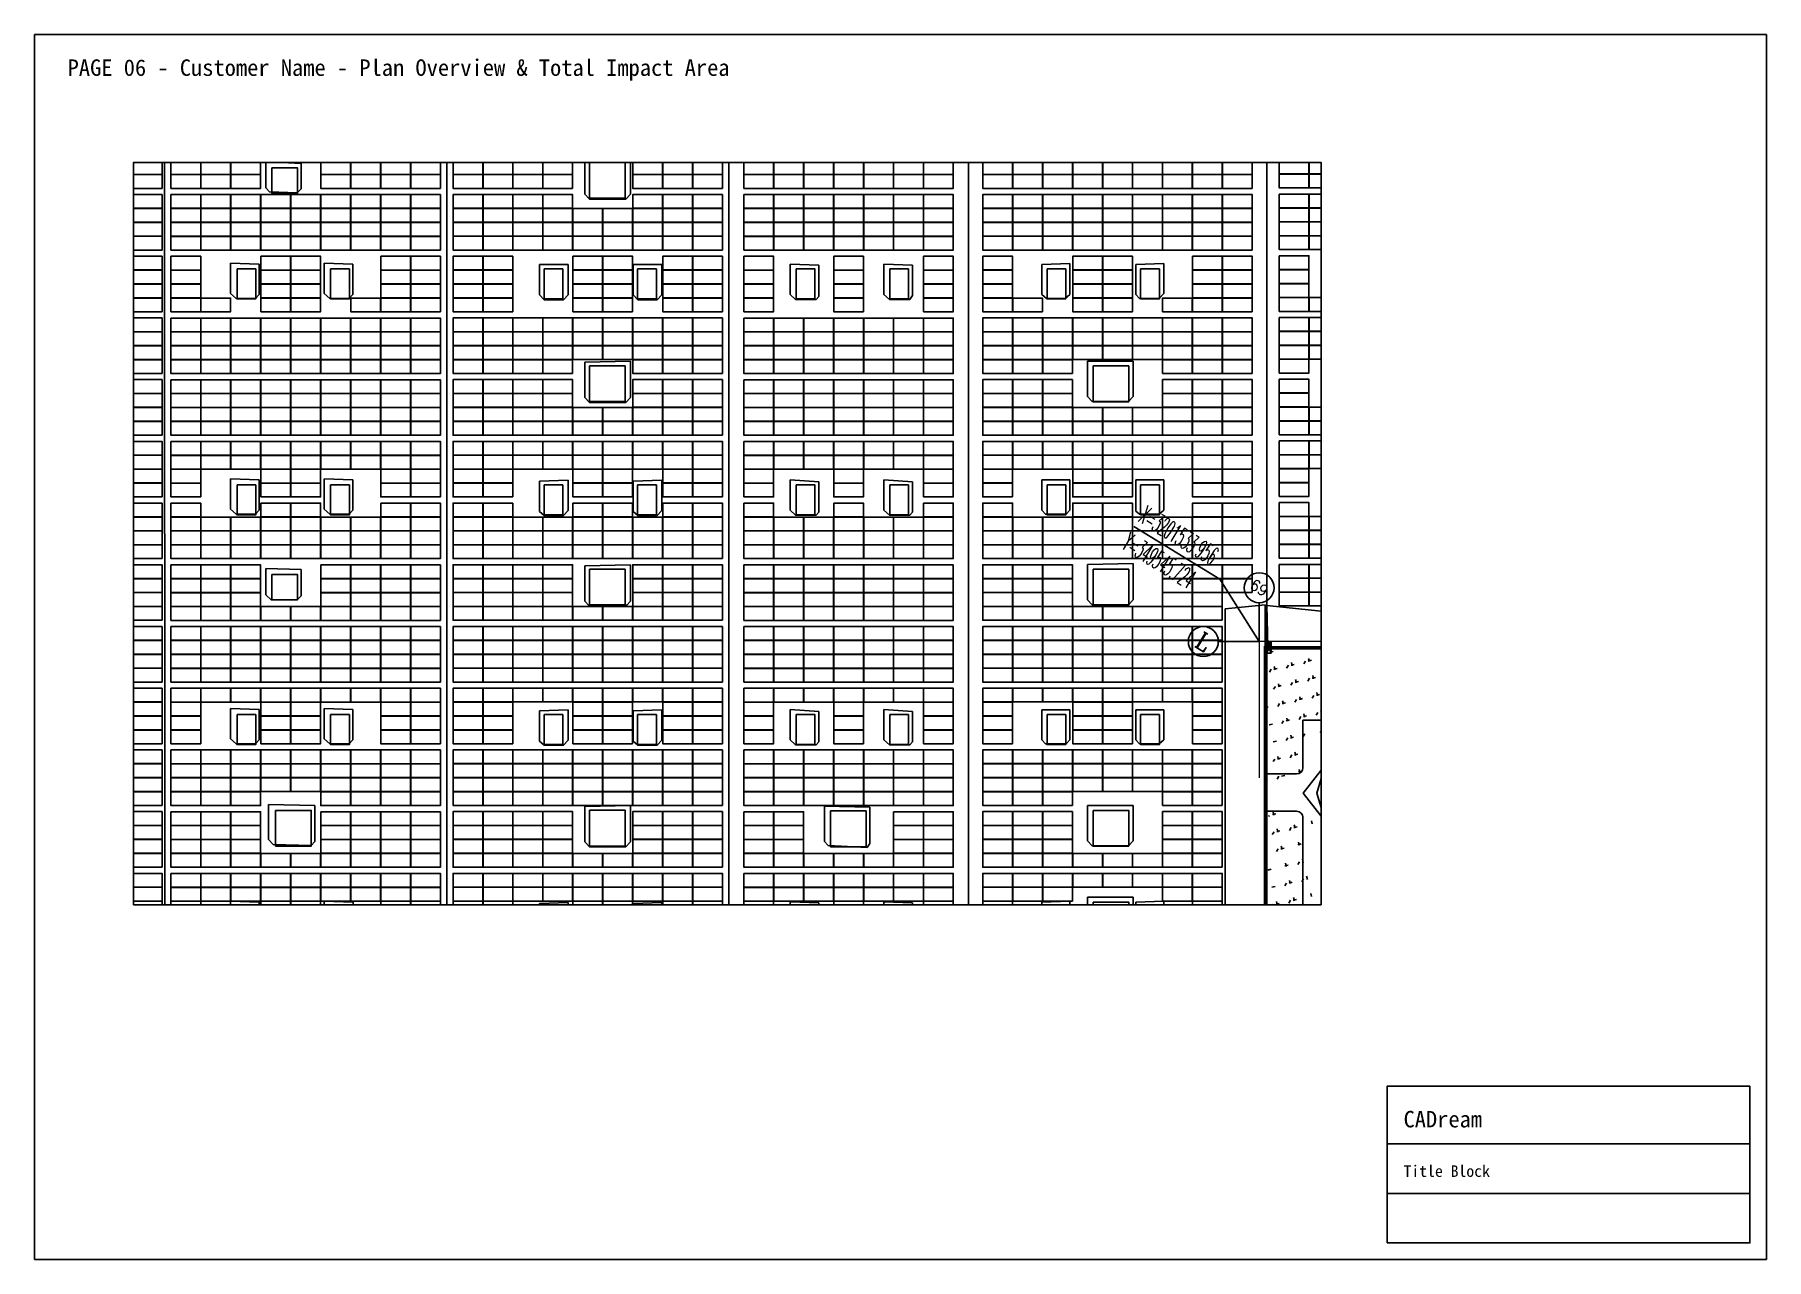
# Paper-space layout 'Layout1' of a CAD drawing. Header units: metres, sheet in millimetres. Extents: x 0 to 420, y 0 to 297.
# The model-space entities are those that its viewports show. They can reach past a viewport. Long polylines and large blocks are cut down to what shows.
import ezdxf
from ezdxf.enums import TextEntityAlignment as Align

# ---------------------------------------------------------------- set-up
doc = ezdxf.new("R2010")
doc.units = ezdxf.units.M
for name, pattern in [('DASHED', [1.524, 1.27, -0.254]), ('DOTE', [2.42, 2, -0.2, 0.02, -0.2]), ('HIDDEN', [0.375, 0.25, -0.125])]:
    doc.linetypes.add(name, pattern=pattern)
for name, color, linetype in [('-GRASS', 114, 'Continuous'), ('-建筑轮廓线', 7, 'Continuous'), ('-总图道路', 7, 'Continuous'), ('AXIS', 7, 'Continuous'), ('AXIS_TEXT', 7, 'Continuous'), ('DIM_COOR', 7, 'Continuous'), ('GREEN', 85, 'Continuous'), ('PUB_TEXT', 7, 'Continuous'), ('S_其它', 7, 'Continuous'), ('SHEET_BORDER', 8, 'Continuous'), ('SHEET_TEXT', 5, 'Continuous'), ('SHEET_TITLEBLOCK', 7, 'Continuous'), ('SHEET_VIEWPORT_FRAME', 6, 'Continuous'), ('单元区域外轮廓', 7, 'ByLayer'), ('屋脊线', 7, 'ByLayer'), ('组件', 7, 'ByLayer'), ('逆变器', 7, 'ByLayer'), ('阴影', 8, 'DASHED'), ('障碍物', 7, 'ByLayer')]:
    doc.layers.add(name, color=color, linetype=linetype)
doc.layers.add('DOTE', color=7, linetype='DOTE', lineweight=0)
doc.layers.add('X消防车道', color=6, linetype='HIDDEN', lineweight=18)
doc.styles.add('_TCH_AXIS', font='complex.shx', dxfattribs={"bigfont": 'gbcbig.shx'})
doc.styles.add('_TCH_DIM', font='SIMPLEX.shx', dxfattribs={"width": 0.6, "bigfont": 'GBCBIG.shx'})

psp = doc.layouts.get("Layout1")

# ---------------------------------------------------------------- texts
at = {"layer": 'SHEET_TEXT'}
psp.add_text('PAGE 06 - Customer Name - Plan Overview & Total Impact Area', height=4, dxfattribs=at).set_placement((8, 287))

msp = doc.modelspace()

# ---------------------------------------------------------------- texts
at = {"layer": 'AXIS_TEXT', "style": '_TCH_AXIS'}
for s, height, p, p2 in [('69', 882.8, (63460, -89038, 10100), (64679, -89784, 10100)), ('L', 1367, (59052, -93677, 10100), (59885, -94187, 10100))]:
    msp.add_text(s, height=height, rotation=328.51216, dxfattribs=at).set_placement(p, p2, align=Align.FIT)
at = {"layer": 'PUB_TEXT', "style": '_TCH_DIM', "width": 0.423529}
for s, p in [('X=3201533.956', (54524, -83679, 10100)), ('Y=349545.724', (53199, -85843, 10100))]:
    msp.add_text(s, height=1487.5, rotation=328.51216, dxfattribs=at).set_placement(p)

# ---------------------------------------------------------------- blocks, each defined once
blk = doc.blocks.new('CADREAM_TITLEBLOCK_V1')
at = {"layer": 'SHEET_TITLEBLOCK'}
for p, q in [((0, 24), (88, 24)), ((0, 12), (88, 12))]:
    blk.add_line(p, q, dxfattribs=at)
blk.add_lwpolyline([(0, 0), (88, 0), (88, 38), (0, 38)], close=True, dxfattribs=at)
for s, height, p in [('CADream', 4, (4, 28)), ('Title Block', 2.8, (4, 16))]:
    blk.add_text(s, height=height, dxfattribs=at).set_placement(p)
blk = doc.blocks.new('*U5')
at = {"layer": '单元区域外轮廓', "color": 2}
for points in [[(-88500, 145849, 10100), (88500, 145849, 10100), (88500, -93851, 10100), (64900, -93851, 10100), (64901, -129651, 10100), (-82500, -129651, 10100), (-82500, -112951, 10100), (-88500, -112951, 10100), (-88500, 145849, 10100)], [(-88500, 145849, 10600), (88500, 145849, 10600), (88500, -93851, 10600), (64900, -93851, 10600), (64901, -129651, 10600), (-82500, -129651, 10600), (-82500, -112951, 10600), (-88500, -112951, 10600), (-88500, 145849, 10600)]]:
    blk.add_polyline3d(points, close=True, dxfattribs=at)
at = {"flags": 1}
for tag in ['unit_id', 'unit_name', 'parapet_height', 'ground_elevation', 'is_enable_parapet']:
    blk.add_attdef(tag, (0, 0), '', height=2.5, dxfattribs=at)
blk = doc.blocks.new('*U6')
at = {"layer": '屋脊线', "color": 30}
for p, q in [((-23396, -129651, 8900), (-23400, 145849, 8900)), ((-796, -129651, 10100), (-800, 145849, 10100)), ((21804, -129651, 8900), (21800, 145849, 8900)), ((41004, -129651, 10100), (41000, 145849, 10100)), ((64900, -93851, 8900), (64900, 145849, 8900)), ((64901, -129651, 8900), (64900, -93851, 8900)), ((64900, -93851, 8900), (88500, -93851, 10100))]:
    blk.add_line(p, q, dxfattribs=at)
at = {"flags": 1}
for tag in ['unit_id', 'unit_name']:
    blk.add_attdef(tag, (0, 0), '', height=2.5, dxfattribs=at)
blk = doc.blocks.new('*U26', base_point=(44, 18))
at = {"color": 0}
for p, q in [((0, 0), (87, 36)), ((57, 18), (82, 18)), ((57, 10), (82, 10))]:
    blk.add_line(p, q, dxfattribs=at)
blk.add_lwpolyline([(0, 0), (87, 0), (87, 36), (0, 36)], close=True, dxfattribs=at)
blk.add_lwpolyline([(5, 27, -0.6815), (16, 30), (26, 24, 0.6815), (37, 27)], format="xyb", dxfattribs=at)
blk = doc.blocks.new('*U204')
at = {"layer": '障碍物', "color": 1}
blk.add_polyline3d([(-17600, -63501, 10), (-16100, -63501, 10), (-16100, -65901, 10), (-17600, -65901, 10)], close=True, dxfattribs=at)
at = {"flags": 1}
for tag in ['height', 'shape']:
    blk.add_attdef(tag, (0, 0), '', height=2.5, dxfattribs=at)
blk = doc.blocks.new('*U205')
at = {"layer": '障碍物', "color": 1}
blk.add_polyline3d([(-10100, -63501, 10), (-8600, -63501, 10), (-8600, -65901, 10), (-10100, -65901, 10)], close=True, dxfattribs=at)
at = {"flags": 1}
for tag in ['height', 'shape']:
    blk.add_attdef(tag, (0, 0), '', height=2.5, dxfattribs=at)
blk = doc.blocks.new('*U206')
at = {"layer": '障碍物', "color": 1}
blk.add_polyline3d([(7000, -63501, 10), (8500, -63501, 10), (8500, -65901, 10), (7000, -65901, 10)], close=True, dxfattribs=at)
at = {"flags": 1}
for tag in ['height', 'shape']:
    blk.add_attdef(tag, (0, 0), '', height=2.5, dxfattribs=at)
blk = doc.blocks.new('*U207')
at = {"layer": '障碍物', "color": 1}
blk.add_polyline3d([(14500, -63501, 10), (16000, -63501, 10), (16000, -65901, 10), (14500, -65901, 10)], close=True, dxfattribs=at)
at = {"flags": 1}
for tag in ['height', 'shape']:
    blk.add_attdef(tag, (0, 0), '', height=2.5, dxfattribs=at)
blk = doc.blocks.new('*U208')
at = {"layer": '障碍物', "color": 1}
blk.add_polyline3d([(-17600, -80801, 10), (-16100, -80801, 10), (-16100, -83201, 10), (-17600, -83201, 10)], close=True, dxfattribs=at)
at = {"flags": 1}
for tag in ['height', 'shape']:
    blk.add_attdef(tag, (0, 0), '', height=2.5, dxfattribs=at)
blk = doc.blocks.new('*U209')
at = {"layer": '障碍物', "color": 1}
blk.add_polyline3d([(-10100, -80801, 10), (-8600, -80801, 10), (-8600, -83201, 10), (-10100, -83201, 10)], close=True, dxfattribs=at)
at = {"flags": 1}
for tag in ['height', 'shape']:
    blk.add_attdef(tag, (0, 0), '', height=2.5, dxfattribs=at)
blk = doc.blocks.new('*U210')
at = {"layer": '障碍物', "color": 1}
blk.add_polyline3d([(7000, -80801, 10), (8500, -80801, 10), (8500, -83201, 10), (7000, -83201, 10)], close=True, dxfattribs=at)
at = {"flags": 1}
for tag in ['height', 'shape']:
    blk.add_attdef(tag, (0, 0), '', height=2.5, dxfattribs=at)
blk = doc.blocks.new('*U211')
at = {"layer": '障碍物', "color": 1}
blk.add_polyline3d([(14500, -80801, 10), (16000, -80801, 10), (16000, -83201, 10), (14500, -83201, 10)], close=True, dxfattribs=at)
at = {"flags": 1}
for tag in ['height', 'shape']:
    blk.add_attdef(tag, (0, 0), '', height=2.5, dxfattribs=at)
blk = doc.blocks.new('*U212')
at = {"layer": '障碍物', "color": 1}
blk.add_polyline3d([(-17600, -99201, 10), (-16100, -99201, 10), (-16100, -101601, 10), (-17600, -101601, 10)], close=True, dxfattribs=at)
at = {"flags": 1}
for tag in ['height', 'shape']:
    blk.add_attdef(tag, (0, 0), '', height=2.5, dxfattribs=at)
blk = doc.blocks.new('*U213')
at = {"layer": '障碍物', "color": 1}
blk.add_polyline3d([(-10100, -99201, 10), (-8600, -99201, 10), (-8600, -101601, 10), (-10100, -101601, 10)], close=True, dxfattribs=at)
at = {"flags": 1}
for tag in ['height', 'shape']:
    blk.add_attdef(tag, (0, 0), '', height=2.5, dxfattribs=at)
blk = doc.blocks.new('*U214')
at = {"layer": '障碍物', "color": 1}
blk.add_polyline3d([(7000, -99201, 10), (8500, -99201, 10), (8500, -101601, 10), (7000, -101601, 10)], close=True, dxfattribs=at)
at = {"flags": 1}
for tag in ['height', 'shape']:
    blk.add_attdef(tag, (0, 0), '', height=2.5, dxfattribs=at)
blk = doc.blocks.new('*U215')
at = {"layer": '障碍物', "color": 1}
blk.add_polyline3d([(14500, -99201, 10), (16000, -99201, 10), (16000, -101601, 10), (14500, -101601, 10)], close=True, dxfattribs=at)
at = {"flags": 1}
for tag in ['height', 'shape']:
    blk.add_attdef(tag, (0, 0), '', height=2.5, dxfattribs=at)
blk = doc.blocks.new('*U216')
at = {"layer": '障碍物', "color": 1}
blk.add_polyline3d([(-17600, -114601, 10), (-16100, -114601, 10), (-16100, -117001, 10), (-17600, -117001, 10)], close=True, dxfattribs=at)
at = {"flags": 1}
for tag in ['height', 'shape']:
    blk.add_attdef(tag, (0, 0), '', height=2.5, dxfattribs=at)
blk = doc.blocks.new('*U217')
at = {"layer": '障碍物', "color": 1}
blk.add_polyline3d([(-10100, -114601, 10), (-8600, -114601, 10), (-8600, -117001, 10), (-10100, -117001, 10)], close=True, dxfattribs=at)
at = {"flags": 1}
for tag in ['height', 'shape']:
    blk.add_attdef(tag, (0, 0), '', height=2.5, dxfattribs=at)
blk = doc.blocks.new('*U218')
at = {"layer": '障碍物', "color": 1}
blk.add_polyline3d([(7000, -114601, 10), (8500, -114601, 10), (8500, -117001, 10), (7000, -117001, 10)], close=True, dxfattribs=at)
at = {"flags": 1}
for tag in ['height', 'shape']:
    blk.add_attdef(tag, (0, 0), '', height=2.5, dxfattribs=at)
blk = doc.blocks.new('*U219')
at = {"layer": '障碍物', "color": 1}
blk.add_polyline3d([(14500, -114601, 10), (16000, -114601, 10), (16000, -117001, 10), (14500, -117001, 10)], close=True, dxfattribs=at)
at = {"flags": 1}
for tag in ['height', 'shape']:
    blk.add_attdef(tag, (0, 0), '', height=2.5, dxfattribs=at)
blk = doc.blocks.new('*U227')
at = {"layer": '障碍物', "color": 1}
blk.add_polyline3d([(-14801, -55390, 10), (-12758, -55390, 10), (-12758, -57433, 10), (-14801, -57433, 10)], close=True, dxfattribs=at)
at = {"flags": 1}
for tag in ['height', 'shape']:
    blk.add_attdef(tag, (0, 0), '', height=2.5, dxfattribs=at)
blk = doc.blocks.new('*U228')
at = {"layer": '障碍物', "color": 1}
blk.add_polyline3d([(-14801, -87970, 10), (-12758, -87970, 10), (-12758, -90013, 10), (-14801, -90013, 10)], close=True, dxfattribs=at)
at = {"flags": 1}
for tag in ['height', 'shape']:
    blk.add_attdef(tag, (0, 0), '', height=2.5, dxfattribs=at)
blk = doc.blocks.new('*U229')
at = {"layer": '障碍物', "color": 1}
blk.add_polyline3d([(-14510, -106871, 10), (-11650, -106871, 10), (-11650, -109732, 10), (-14510, -109732, 10)], close=True, dxfattribs=at)
at = {"flags": 1}
for tag in ['height', 'shape']:
    blk.add_attdef(tag, (0, 0), '', height=2.5, dxfattribs=at)
blk = doc.blocks.new('*U240')
at = {"layer": '障碍物', "color": 1}
blk.add_polyline3d([(10640, -54978, 10), (13500, -54978, 10), (13500, -57839, 10), (10640, -57839, 10)], close=True, dxfattribs=at)
at = {"flags": 1}
for tag in ['height', 'shape']:
    blk.add_attdef(tag, (0, 0), '', height=2.5, dxfattribs=at)
blk = doc.blocks.new('*U241')
at = {"layer": '障碍物', "color": 1}
blk.add_polyline3d([(10640, -71268, 10), (13500, -71268, 10), (13500, -74129, 10), (10640, -74129, 10)], close=True, dxfattribs=at)
at = {"flags": 1}
for tag in ['height', 'shape']:
    blk.add_attdef(tag, (0, 0), '', height=2.5, dxfattribs=at)
blk = doc.blocks.new('*U242')
at = {"layer": '障碍物', "color": 1}
blk.add_polyline3d([(10640, -87558, 10), (13500, -87558, 10), (13500, -90419, 10), (10640, -90419, 10)], close=True, dxfattribs=at)
at = {"flags": 1}
for tag in ['height', 'shape']:
    blk.add_attdef(tag, (0, 0), '', height=2.5, dxfattribs=at)
blk = doc.blocks.new('*U243')
at = {"layer": '障碍物', "color": 1}
blk.add_polyline3d([(10640, -106868, 10), (13500, -106868, 10), (13500, -109729, 10), (10640, -109729, 10)], close=True, dxfattribs=at)
at = {"flags": 1}
for tag in ['height', 'shape']:
    blk.add_attdef(tag, (0, 0), '', height=2.5, dxfattribs=at)
blk = doc.blocks.new('*U270')
at = {"layer": '障碍物', "color": 1}
blk.add_polyline3d([(27200, -63501, 10), (28700, -63501, 10), (28700, -65901, 10), (27200, -65901, 10)], close=True, dxfattribs=at)
at = {"flags": 1}
for tag in ['height', 'shape']:
    blk.add_attdef(tag, (0, 0), '', height=2.5, dxfattribs=at)
blk = doc.blocks.new('*U271')
at = {"layer": '障碍物', "color": 1}
blk.add_polyline3d([(34700, -63501, 10), (36200, -63501, 10), (36200, -65901, 10), (34700, -65901, 10)], close=True, dxfattribs=at)
at = {"flags": 1}
for tag in ['height', 'shape']:
    blk.add_attdef(tag, (0, 0), '', height=2.5, dxfattribs=at)
blk = doc.blocks.new('*U272')
at = {"layer": '障碍物', "color": 1}
blk.add_polyline3d([(27200, -80801, 10), (28700, -80801, 10), (28700, -83201, 10), (27200, -83201, 10)], close=True, dxfattribs=at)
at = {"flags": 1}
for tag in ['height', 'shape']:
    blk.add_attdef(tag, (0, 0), '', height=2.5, dxfattribs=at)
blk = doc.blocks.new('*U273')
at = {"layer": '障碍物', "color": 1}
blk.add_polyline3d([(34700, -80801, 10), (36200, -80801, 10), (36200, -83201, 10), (34700, -83201, 10)], close=True, dxfattribs=at)
at = {"flags": 1}
for tag in ['height', 'shape']:
    blk.add_attdef(tag, (0, 0), '', height=2.5, dxfattribs=at)
blk = doc.blocks.new('*U274')
at = {"layer": '障碍物', "color": 1}
blk.add_polyline3d([(27200, -99201, 10), (28700, -99201, 10), (28700, -101601, 10), (27200, -101601, 10)], close=True, dxfattribs=at)
at = {"flags": 1}
for tag in ['height', 'shape']:
    blk.add_attdef(tag, (0, 0), '', height=2.5, dxfattribs=at)
blk = doc.blocks.new('*U275')
at = {"layer": '障碍物', "color": 1}
blk.add_polyline3d([(34700, -99201, 10), (36200, -99201, 10), (36200, -101601, 10), (34700, -101601, 10)], close=True, dxfattribs=at)
at = {"flags": 1}
for tag in ['height', 'shape']:
    blk.add_attdef(tag, (0, 0), '', height=2.5, dxfattribs=at)
blk = doc.blocks.new('*U276')
at = {"layer": '障碍物', "color": 1}
blk.add_polyline3d([(27200, -114601, 10), (28700, -114601, 10), (28700, -117001, 10), (27200, -117001, 10)], close=True, dxfattribs=at)
at = {"flags": 1}
for tag in ['height', 'shape']:
    blk.add_attdef(tag, (0, 0), '', height=2.5, dxfattribs=at)
blk = doc.blocks.new('*U277')
at = {"layer": '障碍物', "color": 1}
blk.add_polyline3d([(34700, -114601, 10), (36200, -114601, 10), (36200, -117001, 10), (34700, -117001, 10)], close=True, dxfattribs=at)
at = {"flags": 1}
for tag in ['height', 'shape']:
    blk.add_attdef(tag, (0, 0), '', height=2.5, dxfattribs=at)
blk = doc.blocks.new('*U285')
at = {"layer": '障碍物', "color": 1}
blk.add_polyline3d([(29941, -106921, 10), (32802, -106921, 10), (32802, -109782, 10), (29941, -109782, 10)], close=True, dxfattribs=at)
at = {"flags": 1}
for tag in ['height', 'shape']:
    blk.add_attdef(tag, (0, 0), '', height=2.5, dxfattribs=at)
blk = doc.blocks.new('*U314')
at = {"layer": '障碍物', "color": 1}
blk.add_polyline3d([(47300, -63501, 10), (48800, -63501, 10), (48800, -65901, 10), (47300, -65901, 10)], close=True, dxfattribs=at)
at = {"flags": 1}
for tag in ['height', 'shape']:
    blk.add_attdef(tag, (0, 0), '', height=2.5, dxfattribs=at)
blk = doc.blocks.new('*U315')
at = {"layer": '障碍物', "color": 1}
blk.add_polyline3d([(54800, -63501, 10), (56300, -63501, 10), (56300, -65901, 10), (54800, -65901, 10)], close=True, dxfattribs=at)
at = {"flags": 1}
for tag in ['height', 'shape']:
    blk.add_attdef(tag, (0, 0), '', height=2.5, dxfattribs=at)
blk = doc.blocks.new('*U318')
at = {"layer": '障碍物', "color": 1}
blk.add_polyline3d([(47300, -80801, 10), (48800, -80801, 10), (48800, -83201, 10), (47300, -83201, 10)], close=True, dxfattribs=at)
at = {"flags": 1}
for tag in ['height', 'shape']:
    blk.add_attdef(tag, (0, 0), '', height=2.5, dxfattribs=at)
blk = doc.blocks.new('*U319')
at = {"layer": '障碍物', "color": 1}
blk.add_polyline3d([(54800, -80801, 10), (56300, -80801, 10), (56300, -83201, 10), (54800, -83201, 10)], close=True, dxfattribs=at)
at = {"flags": 1}
for tag in ['height', 'shape']:
    blk.add_attdef(tag, (0, 0), '', height=2.5, dxfattribs=at)
blk = doc.blocks.new('*U322')
at = {"layer": '障碍物', "color": 1}
blk.add_polyline3d([(47300, -99201, 10), (48800, -99201, 10), (48800, -101601, 10), (47300, -101601, 10)], close=True, dxfattribs=at)
at = {"flags": 1}
for tag in ['height', 'shape']:
    blk.add_attdef(tag, (0, 0), '', height=2.5, dxfattribs=at)
blk = doc.blocks.new('*U323')
at = {"layer": '障碍物', "color": 1}
blk.add_polyline3d([(54800, -99201, 10), (56300, -99201, 10), (56300, -101601, 10), (54800, -101601, 10)], close=True, dxfattribs=at)
at = {"flags": 1}
for tag in ['height', 'shape']:
    blk.add_attdef(tag, (0, 0), '', height=2.5, dxfattribs=at)
blk = doc.blocks.new('*U324')
at = {"layer": '障碍物', "color": 1}
blk.add_polyline3d([(47300, -114601, 10), (48800, -114601, 10), (48800, -117001, 10), (47300, -117001, 10)], close=True, dxfattribs=at)
at = {"flags": 1}
for tag in ['height', 'shape']:
    blk.add_attdef(tag, (0, 0), '', height=2.5, dxfattribs=at)
blk = doc.blocks.new('*U325')
at = {"layer": '障碍物', "color": 1}
blk.add_polyline3d([(54800, -114601, 10), (56300, -114601, 10), (56300, -117001, 10), (54800, -117001, 10)], close=True, dxfattribs=at)
at = {"flags": 1}
for tag in ['height', 'shape']:
    blk.add_attdef(tag, (0, 0), '', height=2.5, dxfattribs=at)
blk = doc.blocks.new('*U332')
at = {"layer": '障碍物', "color": 1}
blk.add_polyline3d([(50990, -71271, 10), (53850, -71271, 10), (53850, -74132, 10), (50990, -74132, 10)], close=True, dxfattribs=at)
at = {"flags": 1}
for tag in ['height', 'shape']:
    blk.add_attdef(tag, (0, 0), '', height=2.5, dxfattribs=at)
blk = doc.blocks.new('*U334')
at = {"layer": '障碍物', "color": 1}
blk.add_polyline3d([(50990, -87561, 10), (53850, -87561, 10), (53850, -90422, 10), (50990, -90422, 10)], close=True, dxfattribs=at)
at = {"flags": 1}
for tag in ['height', 'shape']:
    blk.add_attdef(tag, (0, 0), '', height=2.5, dxfattribs=at)
blk = doc.blocks.new('*U335')
at = {"layer": '障碍物', "color": 1}
blk.add_polyline3d([(50990, -106871, 10), (53850, -106871, 10), (53850, -109732, 10), (50990, -109732, 10)], close=True, dxfattribs=at)
at = {"flags": 1}
for tag in ['height', 'shape']:
    blk.add_attdef(tag, (0, 0), '', height=2.5, dxfattribs=at)
blk = doc.blocks.new('*U336')
at = {"layer": '障碍物', "color": 1}
blk.add_polyline3d([(50990, -114221, 10), (53850, -114221, 10), (53850, -117082, 10), (50990, -117082, 10)], close=True, dxfattribs=at)
at = {"flags": 1}
for tag in ['height', 'shape']:
    blk.add_attdef(tag, (0, 0), '', height=2.5, dxfattribs=at)
blk = doc.blocks.new('*U21')
at = {"layer": '组件', "color": 0}
blk.add_polyline3d([(0, 0, 0), (0, -110, 0), (238, -110, 12), (238, 0, 12)], close=True, dxfattribs=at)
at = {"flags": 1}
for tag in ['silicon-material', 'panel-length', 'panel-width', 'panel-height', 'mounting-hole-spacing1', 'mounting-hole-spacing2', 'userid', 'module-material', 'theme', 'name', 'vmpo', 'voco', 'pmax', 'company-name', 'note', 'id', 'impo', 'isco']:
    blk.add_attdef(tag, (0, 0), '', height=2.5, dxfattribs=at)
blk = doc.blocks.new('*U19')
at = {"layer": '组件', "color": 0}
blk.add_polyline3d([(0, 0, 0), (0, 110, 0), (-238, 110, 12), (-238, 0, 12)], close=True, dxfattribs=at)
at = {"flags": 1}
for tag in ['silicon-material', 'panel-length', 'panel-width', 'panel-height', 'mounting-hole-spacing1', 'mounting-hole-spacing2', 'userid', 'module-material', 'theme', 'name', 'vmpo', 'voco', 'pmax', 'company-name', 'note', 'id', 'impo', 'isco']:
    blk.add_attdef(tag, (0, 0), '', height=2.5, dxfattribs=at)
blk = doc.blocks.new('*U17')
at = {"layer": '组件', "color": 0}
blk.add_polyline3d([(0, 0, 0), (0, -110, 0), (238, -110, 15), (238, 0, 15)], close=True, dxfattribs=at)
at = {"flags": 1}
for tag in ['silicon-material', 'panel-length', 'panel-width', 'panel-height', 'mounting-hole-spacing1', 'mounting-hole-spacing2', 'userid', 'module-material', 'theme', 'name', 'vmpo', 'voco', 'pmax', 'company-name', 'note', 'id', 'impo', 'isco']:
    blk.add_attdef(tag, (0, 0), '', height=2.5, dxfattribs=at)
blk = doc.blocks.new('*U15')
at = {"layer": '组件', "color": 0}
blk.add_polyline3d([(0, 0, 0), (0, 110, 0), (-238, 110, 13), (-238, 0, 13)], close=True, dxfattribs=at)
at = {"flags": 1}
for tag in ['silicon-material', 'panel-length', 'panel-width', 'panel-height', 'mounting-hole-spacing1', 'mounting-hole-spacing2', 'userid', 'module-material', 'theme', 'name', 'vmpo', 'voco', 'pmax', 'company-name', 'note', 'id', 'impo', 'isco']:
    blk.add_attdef(tag, (0, 0), '', height=2.5, dxfattribs=at)
blk = doc.blocks.new('*U13')
at = {"layer": '组件', "color": 0}
blk.add_polyline3d([(0, 0, 0), (0, -110, 0), (238, -110, 13), (238, 0, 13)], close=True, dxfattribs=at)
at = {"flags": 1}
for tag in ['silicon-material', 'panel-length', 'panel-width', 'panel-height', 'mounting-hole-spacing1', 'mounting-hole-spacing2', 'userid', 'module-material', 'theme', 'name', 'vmpo', 'voco', 'pmax', 'company-name', 'note', 'id', 'impo', 'isco']:
    blk.add_attdef(tag, (0, 0), '', height=2.5, dxfattribs=at)
blk = doc.blocks.new('*U11')
at = {"layer": '组件', "color": 0}
blk.add_polyline3d([(0, 0, 0), (0, 110, 0), (-238, 110, 13), (-238, 0, 13)], close=True, dxfattribs=at)
at = {"flags": 1}
for tag in ['silicon-material', 'panel-length', 'panel-width', 'panel-height', 'mounting-hole-spacing1', 'mounting-hole-spacing2', 'userid', 'module-material', 'theme', 'name', 'vmpo', 'voco', 'pmax', 'company-name', 'note', 'id', 'impo', 'isco']:
    blk.add_attdef(tag, (0, 0), '', height=2.5, dxfattribs=at)

# ---------------------------------------------------------------- hatches: boundary and pattern name
at = {"layer": '-GRASS'}
h = msp.add_hatch(dxfattribs=at)
h.set_pattern_fill('GRASS', color=256, scale=500, angle=-31.48784)
h.set_pattern_definition([(58.51216202, (-1970228605.7, -2547630934.4), (-329.70504027, 1372.03724668), [264.58066, -1731.01015]), (13.51216202, (-1970228605.7, -2547630934.4), (-329.705265, 1372.03818184), [264.58066, -1146.51615]), (103.51216202, (-1970228605.7, -2547630934.4), (-1372.03818184, -329.705265), [264.58066, -1146.51615])])
h.paths.add_polyline_path([(67800, -130429, 0.4142136), (67300, -129929), (65100, -129929), (65100, -137529), (67300, -137529, 0.4142136), (67800, -137029)])
h.paths.add_polyline_path([(64800, -121879), (67300, -121879, 0.4142216), (67800, -121379), (67800, -107629, 0.4142067), (67300, -107129), (64800, -107129)])
h.paths.add_polyline_path([(71500, -99829, 0.4142216), (72000, -99329), (72000, -94029), (64800, -94029), (64800, -104129), (67300, -104129, 0.4142216), (67800, -103629), (67800, -99829)])
h.paths.add_polyline_path([(77250, -99329, 0.4142055), (77750, -99829), (80550, -99829, 0.4142216), (81050, -99329), (81050, -94029), (77250, -94029)])
at = {"layer": 'GREEN', "linetype": 'Continuous'}
h = msp.add_hatch(dxfattribs=at)
h.set_pattern_fill('GRASS', color=256, scale=500, angle=-31.48776, style=0)
h.set_pattern_definition([(58.512237358, (-1970228605.7, -2547630754.4), (-329.70684437, 1372.03681315), [264.58066, -1731.01015]), (13.51223736, (-1970228605.7, -2547630754.4), (-329.7070691, 1372.0377483), [264.58066, -1146.51615]), (103.51223736, (-1970228605.7, -2547630754.4), (-1372.0377483, -329.7070691), [264.58066, -1146.51615])])
h.paths.add_polyline_path([(67800, -145849), (67800, -144299, 0.4142136), (67300, -143799), (65100, -143799), (65100, -145849), (43475, -145849), (43475, -149449), (77300, -149449), (77300, -109680, 0.182678), (75800, -113649), (75800, -145849)])
at = {"layer": 'X消防车道'}
h = msp.add_hatch(dxfattribs=at)
h.set_pattern_fill('DOTS', color=8, scale=1000, angle=-31.48784)
h.set_pattern_definition([(328.51216202, (-1970228605.7, -2547630934.4), (1506.0502845, 939.1527315), [0, -1587.5])])
h.paths.add_polyline_path([(-93210, -143670, 0.3886963), (-80261, -155529), (-29868, -155529, 0.0729934), (-27282, -155149), (-24813, -154408, -0.0729934), (-22226, -154029), (83400, -154029, -0.4142154), (92400, -163029), (92400, -173022), (96400, -173176), (96400, -163029, 0.4142203), (83400, -150029), (-22813, -150029, 0.0729934), (-25400, -150408), (-27869, -151149, -0.0729934), (-30455, -151529), (-80261, -151529, -0.3886977), (-89226, -143319), (-114667, 145381, -0.4401983), (-105702, 155171), (86000, 155171, -0.414211), (95000, 146171, -0.1414481), (97000, 153099, 0.2576704), (86000, 159171), (-105702, 159171, 0.4401961), (-118651, 145030)])

# ---------------------------------------------------------------- linework, layer by layer
at = {"layer": '-建筑轮廓线', "const_width": 300, "elevation": 10100}
msp.add_lwpolyline([(88500, 145851), (-88500, 145851), (-88500, -112949), (-82500, -112949), (-82500, -129749), (-82800, -129749), (-82800, -145849), (65100, -145849), (65100, -129749), (64800, -129749), (64800, -93849), (88500, -93849)], close=True, dxfattribs=at)
at = {"layer": '-总图道路'}
for p, q in [((67800, -99649, 10100), (71500, -99649, 10100)), ((67800, -103449, 10100), (67800, -99649, 10100)), ((64800, -103949, 10100), (67300, -103949, 10100)), ((64800, -106949, 10100), (67300, -106949, 10100)), ((67800, -107449, 10100), (67800, -121199, 10100))]:
    msp.add_line(p, q, dxfattribs=at)
for centre, start, end in [((67300, -103449, 10100), 270, 359.99999), ((67300, -107449, 10100), 359.99999, 90)]:
    msp.add_arc(centre, 500, start, end, dxfattribs=at)
at = {"layer": 'AXIS'}
for q in [(64300, -90235, 10100), (61025, -93349, 10100)]:
    msp.add_line((64300, -93349, 10100), q, dxfattribs=at)
for centre in [(64300, -89035, 10100), (59825, -93349, 10100)]:
    msp.add_circle(centre, 1200, dxfattribs=at)
at = {"layer": 'DIM_COOR'}
for p, q in [((61145, -88350, 10100), (54250, -84127, 10100)), ((64300, -93349, 10100), (61145, -88350, 10100))]:
    msp.add_line(p, q, dxfattribs=at)
at = {"layer": 'DOTE', "ltscale": 0.0015}
for p, q in [((64300, -93349, 10100), (64300, -145249, 10100)), ((88000, -93349, 10100), (64300, -93349, 10100))]:
    msp.add_line(p, q, dxfattribs=at)
at = {"layer": 'S_其它', "elevation": 10100}
msp.add_lwpolyline([(69574, -107738), (67832, -105488), (69574, -103238), (68921, -105488), (69574, -107738)], dxfattribs=at)
at = {"layer": '单元区域外轮廓', "elevation": 10100}
msp.add_lwpolyline([(-88500, 145849), (88500, 145849), (88500, -93851), (64900, -93851), (64901, -129651), (-82500, -129651), (-82500, -112951), (-88500, -112951), (-88500, 145849)], dxfattribs=at)
at = {"layer": '屋脊线', "color": 30, "elevation": 8900}
for points in [[(-23400, 145849), (-23396, -129651)], [(21800, 145849), (21804, -129651)], [(64900, -93851), (64900, 145849)]]:
    msp.add_lwpolyline(points, dxfattribs=at)
at = {"layer": '屋脊线', "color": 2, "elevation": 10100}
for points in [[(-800, 145849), (-796, -129651)], [(41000, 145849), (41004, -129651)]]:
    msp.add_lwpolyline(points, dxfattribs=at)
at = {"layer": '阴影', "linetype": 'DASHED'}
for points in [[(64983, -93776, 8905), (88477, -93776, 10100), (88477, 145801, 10100), (87436, 145801, 10047), (87362, -92727, 10043), (64908, -90467, 8901), (64983, -93776, 8905)], [(-12472, -57071, 9481), (-12472, -55053, 9481), (-15298, -54892, 9331), (-15298, -56991, 9331), (-15001, -57314, 9347), (-12770, -57394, 9465), (-12472, -57071, 9481)], [(10276, -54672, 9513), (10276, -57497, 9513), (10648, -57901, 9493), (13548, -57901, 9339), (13920, -57497, 9320), (13920, -54591, 9320), (10276, -54672, 9513)], [(-15819, -65547, 9303), (-15819, -63125, 9303), (-18124, -63045, 9181), (-18124, -65466, 9181), (-17678, -65870, 9205), (-16116, -65870, 9288), (-15819, -65547, 9303)], [(-8307, -65547, 9702), (-8307, -63125, 9702), (-10613, -63045, 9580), (-10613, -65466, 9580), (-10166, -65870, 9603), (-8605, -65870, 9686), (-8307, -65547, 9702)], [(6632, -63148, 9707), (8937, -63148, 9584), (8937, -65569, 9584), (8565, -65973, 9604), (7004, -65973, 9687), (6632, -65569, 9707), (6632, -63148, 9707)], [(14143, -63148, 9308), (16449, -63148, 9185), (16449, -65569, 9185), (16077, -65973, 9205), (14515, -65973, 9288), (14143, -65569, 9308), (14143, -63148, 9308)], [(26712, -63114, 9208), (29018, -63195, 9352), (29018, -65697, 9352), (28795, -65939, 9338), (27159, -65939, 9236), (26712, -65536, 9208), (26712, -63114, 9208)], [(34224, -63114, 9677), (36529, -63195, 9821), (36529, -65616, 9821), (36306, -65939, 9807), (34670, -65939, 9705), (34224, -65535, 9677), (34224, -63114, 9677)], [(49127, -65552, 9693), (49127, -63049, 9693), (46892, -63130, 9805), (46892, -65552, 9805), (47264, -65874, 9787), (48754, -65874, 9712), (49127, -65552, 9693)], [(56651, -65471, 9315), (56651, -63049, 9315), (54416, -63130, 9427), (54416, -65552, 9427), (54714, -65874, 9412), (56279, -65874, 9334), (56651, -65471, 9315)], [(10276, -70977, 9513), (10276, -73803, 9513), (10648, -74206, 9493), (13548, -74206, 9339), (13920, -73802, 9320), (13920, -70897, 9320), (10276, -70977, 9513)], [(54193, -73704, 9439), (54193, -70879, 9439), (50542, -70879, 9622), (50542, -73704, 9622), (50915, -74108, 9603), (53820, -74108, 9457), (54193, -73704, 9439)], [(-15818, -82821, 9303), (-15818, -80399, 9303), (-18124, -80319, 9181), (-18124, -82740, 9181), (-17678, -83144, 9205), (-16116, -83144, 9288), (-15818, -82821, 9303)], [(-8307, -82821, 9702), (-8307, -80399, 9702), (-10612, -80318, 9580), (-10612, -82740, 9580), (-10166, -83144, 9603), (-8604, -83144, 9686), (-8307, -82821, 9702)], [(6632, -80502, 9707), (6632, -82924, 9707), (7004, -83247, 9687), (8566, -83247, 9604), (8937, -82843, 9584), (8937, -80422, 9584), (6632, -80502, 9707)], [(14143, -80502, 9308), (14143, -82924, 9308), (14515, -83247, 9288), (16077, -83247, 9205), (16449, -82843, 9185), (16449, -80421, 9185), (14143, -80502, 9308)], [(26713, -80388, 9208), (29018, -80549, 9352), (29018, -82971, 9352), (28795, -83213, 9338), (27159, -83213, 9236), (26713, -82809, 9208), (26713, -80388, 9208)], [(34224, -80388, 9677), (36529, -80549, 9821), (36529, -82971, 9821), (36306, -83213, 9807), (34670, -83213, 9705), (34224, -82809, 9677), (34224, -80388, 9677)], [(49127, -82825, 9693), (49127, -80404, 9693), (46892, -80404, 9805), (46892, -82825, 9805), (47190, -83148, 9790), (48829, -83148, 9708), (49127, -82825, 9693)], [(56651, -82825, 9315), (56651, -80404, 9315), (54416, -80404, 9427), (54416, -82906, 9427), (54714, -83148, 9412), (56279, -83148, 9334), (56651, -82825, 9315)], [(10276, -87283, 9513), (10276, -90108, 9513), (10574, -90431, 9497), (13623, -90431, 9335), (13920, -90108, 9320), (13920, -87202, 9320), (10276, -87283, 9513)], [(54193, -90009, 9439), (54193, -87104, 9439), (50542, -87184, 9622), (50542, -90009, 9622), (50915, -90413, 9603), (53820, -90413, 9457), (54193, -90009, 9439)], [(-12472, -89682, 9481), (-12472, -87583, 9481), (-15298, -87503, 9331), (-15298, -89601, 9331), (-14852, -90005, 9355), (-12769, -90005, 9465), (-12472, -89682, 9481)], [(64846, -129642, 8904), (41007, -129642, 10101), (41007, -128432, 10101), (41305, -128351, 10086), (61568, -126414, 9068), (61568, -90736, 9068), (64772, -90413, 8907), (64846, -129642, 8904)], [(-15818, -101225, 9303), (-15818, -98803, 9303), (-18124, -98723, 9181), (-18124, -101144, 9181), (-17677, -101548, 9205), (-16116, -101548, 9288), (-15818, -101225, 9303)], [(-8307, -101225, 9702), (-8307, -98803, 9702), (-10612, -98722, 9580), (-10612, -101144, 9580), (-10166, -101548, 9603), (-8604, -101548, 9686), (-8307, -101225, 9702)], [(6632, -98906, 9707), (6632, -101328, 9707), (7004, -101651, 9687), (8566, -101651, 9604), (8938, -101247, 9584), (8938, -98826, 9584), (6632, -98906, 9707)], [(14144, -98906, 9308), (14144, -101328, 9308), (14516, -101651, 9288), (16077, -101651, 9205), (16449, -101247, 9185), (16449, -98825, 9185), (14144, -98906, 9308)], [(26713, -98792, 9208), (29018, -98953, 9352), (29018, -101375, 9352), (28795, -101617, 9338), (27159, -101617, 9236), (26713, -101213, 9208), (26713, -98792, 9208)], [(34224, -98792, 9677), (36530, -98953, 9821), (36530, -101375, 9821), (36307, -101617, 9807), (34670, -101617, 9705), (34224, -101213, 9677), (34224, -98792, 9677)], [(49127, -101229, 9693), (49127, -98808, 9693), (46892, -98808, 9805), (46892, -101229, 9805), (47190, -101552, 9790), (48829, -101552, 9708), (49127, -101229, 9693)], [(56651, -101229, 9315), (56651, -98808, 9315), (54416, -98808, 9427), (54416, -101229, 9427), (54714, -101552, 9413), (56279, -101552, 9334), (56651, -101229, 9315)], [(-11356, -109377, 9540), (-11356, -106471, 9540), (-15074, -106391, 9343), (-15074, -109216, 9343), (-14702, -109620, 9363), (-11653, -109700, 9525), (-11356, -109377, 9540)], [(10277, -106575, 9513), (10277, -109400, 9513), (10648, -109803, 9493), (13549, -109803, 9339), (13921, -109400, 9320), (13921, -106494, 9320), (10277, -106575, 9513)], [(29465, -106541, 9380), (33109, -106622, 9608), (33109, -109527, 9608), (32886, -109850, 9594), (29762, -109689, 9398), (29465, -109366, 9380), (29465, -106541, 9380)], [(54193, -109301, 9439), (54193, -106476, 9439), (50542, -106476, 9622), (50542, -109301, 9622), (50915, -109705, 9603), (53820, -109705, 9457), (54193, -109301, 9439)], [(-15818, -116642, 9303), (-15818, -114221, 9303), (-18123, -114140, 9181), (-18123, -116561, 9181), (-17677, -116965, 9205), (-16115, -116965, 9288), (-15818, -116642, 9303)], [(-8306, -116642, 9702), (-8306, -114220, 9702), (-10612, -114140, 9580), (-10612, -116561, 9580), (-10166, -116965, 9603), (-8604, -116965, 9686), (-8306, -116642, 9702)], [(6632, -114324, 9707), (6632, -116665, 9707), (7004, -117068, 9687), (8566, -117068, 9604), (8938, -116664, 9584), (8938, -114243, 9584), (6632, -114324, 9707)], [(14144, -114324, 9308), (14144, -116745, 9308), (14516, -117068, 9288), (16078, -117068, 9205), (16450, -116664, 9185), (16449, -114243, 9185), (14144, -114324, 9308)], [(26713, -114209, 9208), (29019, -114290, 9352), (29019, -116792, 9352), (28796, -117034, 9338), (27159, -117034, 9236), (26713, -116631, 9208), (26713, -114209, 9208)], [(34224, -114209, 9677), (36530, -114290, 9821), (36530, -116792, 9821), (36307, -117034, 9807), (34671, -117034, 9705), (34225, -116631, 9677), (34224, -114209, 9677)], [(49127, -116647, 9693), (49127, -114144, 9693), (46892, -114225, 9805), (46892, -116647, 9805), (47264, -116970, 9787), (48829, -116970, 9708), (49127, -116647, 9693)], [(54193, -116647, 9439), (54193, -113822, 9439), (50542, -113822, 9622), (50542, -116727, 9622), (50915, -117050, 9603), (53820, -117050, 9457), (54193, -116647, 9439)], [(56651, -116566, 9315), (56651, -114144, 9315), (54416, -114225, 9428), (54416, -116647, 9428), (54714, -116970, 9413), (56279, -116970, 9334), (56651, -116566, 9315)]]:
    msp.add_polyline3d(points, close=True, dxfattribs=at)
at = {"layer": '障碍物', "elevation": 10300}
for points in [[(-14801, -55390), (-12758, -55390), (-12758, -57433), (-14801, -57433)], [(10640, -54978), (13500, -54978), (13500, -57839), (10640, -57839)], [(10640, -71268), (13500, -71268), (13500, -74129), (10640, -74129)], [(50990, -71271), (53850, -71271), (53850, -74132), (50990, -74132)], [(-14801, -87970), (-12758, -87970), (-12758, -90013), (-14801, -90013)], [(10640, -87558), (13500, -87558), (13500, -90419), (10640, -90419)], [(50990, -87561), (53850, -87561), (53850, -90422), (50990, -90422)], [(-14510, -106871), (-11650, -106871), (-11650, -109732), (-14510, -109732)], [(10640, -106868), (13500, -106868), (13500, -109729), (10640, -109729)], [(29941, -106921), (32802, -106921), (32802, -109782), (29941, -109782)], [(50990, -106871), (53850, -106871), (53850, -109732), (50990, -109732)], [(50990, -114221), (53850, -114221), (53850, -117082), (50990, -117082)]]:
    msp.add_lwpolyline(points, close=True, dxfattribs=at)
at = {"layer": '障碍物', "color": 4, "elevation": 10300}
for points in [[(-17600, -63501), (-16100, -63501), (-16100, -65901), (-17600, -65901)], [(-10100, -63501), (-8600, -63501), (-8600, -65901), (-10100, -65901)], [(7000, -63501), (8500, -63501), (8500, -65901), (7000, -65901)], [(14500, -63501), (16000, -63501), (16000, -65901), (14500, -65901)], [(27200, -63501), (28700, -63501), (28700, -65901), (27200, -65901)], [(34700, -63501), (36200, -63501), (36200, -65901), (34700, -65901)], [(47300, -63501), (48800, -63501), (48800, -65901), (47300, -65901)], [(54800, -63501), (56300, -63501), (56300, -65901), (54800, -65901)], [(-17600, -80801), (-16100, -80801), (-16100, -83201), (-17600, -83201)], [(-10100, -80801), (-8600, -80801), (-8600, -83201), (-10100, -83201)], [(7000, -80801), (8500, -80801), (8500, -83201), (7000, -83201)], [(14500, -80801), (16000, -80801), (16000, -83201), (14500, -83201)], [(27200, -80801), (28700, -80801), (28700, -83201), (27200, -83201)], [(34700, -80801), (36200, -80801), (36200, -83201), (34700, -83201)], [(47300, -80801), (48800, -80801), (48800, -83201), (47300, -83201)], [(54800, -80801), (56300, -80801), (56300, -83201), (54800, -83201)], [(-17600, -99201), (-16100, -99201), (-16100, -101601), (-17600, -101601)], [(-10100, -99201), (-8600, -99201), (-8600, -101601), (-10100, -101601)], [(7000, -99201), (8500, -99201), (8500, -101601), (7000, -101601)], [(14500, -99201), (16000, -99201), (16000, -101601), (14500, -101601)], [(27200, -99201), (28700, -99201), (28700, -101601), (27200, -101601)], [(34700, -99201), (36200, -99201), (36200, -101601), (34700, -101601)], [(47300, -99201), (48800, -99201), (48800, -101601), (47300, -101601)], [(54800, -99201), (56300, -99201), (56300, -101601), (54800, -101601)], [(-17600, -114601), (-16100, -114601), (-16100, -117001), (-17600, -117001)], [(-10100, -114601), (-8600, -114601), (-8600, -117001), (-10100, -117001)], [(7000, -114601), (8500, -114601), (8500, -117001), (7000, -117001)], [(14500, -114601), (16000, -114601), (16000, -117001), (14500, -117001)], [(27200, -114601), (28700, -114601), (28700, -117001), (27200, -117001)], [(34700, -114601), (36200, -114601), (36200, -117001), (34700, -117001)], [(47300, -114601), (48800, -114601), (48800, -117001), (47300, -117001)], [(54800, -114601), (56300, -114601), (56300, -117001), (54800, -117001)]]:
    msp.add_lwpolyline(points, close=True, dxfattribs=at)

# ---------------------------------------------------------------- block references
at = {"layer": '单元区域外轮廓'}
msp.add_blockref('*U5', (0, 0), dxfattribs=at)
at = {"layer": '屋脊线'}
msp.add_blockref('*U6', (0, 0), dxfattribs=at)
at = {"layer": '组件', "color": 5, "xscale": 10, "yscale": 10, "zscale": 10}
for name, p in [('*U11', (-26006, -54807, 9142)), ('*U11', (-23606, -54807, 9011)), ('*U13', (-22890, -53711, 9027)), ('*U13', (-20490, -53711, 9154)), ('*U13', (-18089, -53711, 9282)), ('*U13', (-15689, -53711, 9409)), ('*U13', (-13288, -53711, 9537)), ('*U13', (-10887, -53711, 9664)), ('*U13', (-8487, -53711, 9792)), ('*U13', (-6086, -53711, 9919)), ('*U13', (-3685, -53711, 10047)), ('*U15', (2090, -54807, 10047)), ('*U15', (4491, -54807, 9919)), ('*U15', (6891, -54807, 9792)), ('*U15', (9292, -54807, 9664)), ('*U15', (16494, -54807, 9282)), ('*U15', (18895, -54807, 9154)), ('*U15', (21295, -54807, 9027)), ('*U17', (23015, -53711, 9076)), ('*U17', (25414, -53711, 9226)), ('*U17', (27813, -53711, 9376)), ('*U17', (30213, -53711, 9526)), ('*U17', (32612, -53711, 9676)), ('*U17', (35011, -53711, 9826)), ('*U17', (37411, -53711, 9975)), ('*U19', (44537, -54807, 10023)), ('*U19', (46938, -54807, 9902)), ('*U19', (49339, -54807, 9782)), ('*U19', (51740, -54807, 9661)), ('*U19', (54141, -54807, 9541)), ('*U19', (56542, -54807, 9420)), ('*U19', (58943, -54807, 9299)), ('*U19', (61344, -54807, 9179)), ('*U19', (63745, -54807, 9058)), ('*U21', (65906, -53673, 9051)), ('*U21', (68307, -53673, 9173)), ('*U11', (-26006, -55923, 9142)), ('*U11', (-23606, -55923, 9011)), ('*U13', (-22890, -54827, 9027)), ('*U13', (-20490, -54827, 9154)), ('*U13', (-18089, -54827, 9282)), ('*U13', (-10887, -54827, 9664)), ('*U13', (-8487, -54827, 9792)), ('*U13', (-6086, -54827, 9919)), ('*U13', (-3685, -54827, 10047)), ('*U15', (2090, -55923, 10047)), ('*U15', (4491, -55923, 9919)), ('*U15', (6891, -55923, 9792)), ('*U15', (9292, -55923, 9664)), ('*U15', (16494, -55923, 9282)), ('*U15', (18895, -55923, 9154)), ('*U15', (21295, -55923, 9027)), ('*U17', (23015, -54827, 9076)), ('*U17', (25414, -54827, 9226)), ('*U17', (27813, -54827, 9376)), ('*U17', (30213, -54827, 9526)), ('*U17', (32612, -54827, 9676)), ('*U17', (35011, -54827, 9826)), ('*U17', (37411, -54827, 9975)), ('*U19', (44537, -55923, 10023)), ('*U19', (46938, -55923, 9902)), ('*U19', (49339, -55923, 9782)), ('*U19', (51740, -55923, 9661)), ('*U19', (54141, -55923, 9541)), ('*U19', (56542, -55923, 9420)), ('*U19', (58943, -55923, 9299)), ('*U19', (61344, -55923, 9179)), ('*U19', (63745, -55923, 9058)), ('*U21', (65906, -54789, 9051)), ('*U21', (68307, -54789, 9173)), ('*U11', (-26006, -57039, 9142)), ('*U11', (-23606, -57039, 9011)), ('*U13', (-22890, -55943, 9027)), ('*U13', (-20490, -55943, 9154)), ('*U13', (-18089, -55943, 9282)), ('*U13', (-10887, -55943, 9664)), ('*U13', (-8487, -55943, 9792)), ('*U13', (-6086, -55943, 9919)), ('*U13', (-3685, -55943, 10047)), ('*U15', (2090, -57039, 10047)), ('*U15', (4491, -57039, 9919)), ('*U15', (6891, -57039, 9792)), ('*U15', (9292, -57039, 9664)), ('*U15', (16494, -57039, 9282)), ('*U15', (18895, -57039, 9154)), ('*U15', (21295, -57039, 9027)), ('*U17', (23015, -55943, 9076)), ('*U17', (25414, -55943, 9226)), ('*U17', (27813, -55943, 9376)), ('*U17', (30213, -55943, 9526)), ('*U17', (32612, -55943, 9676)), ('*U17', (35011, -55943, 9826)), ('*U17', (37411, -55943, 9975)), ('*U19', (44537, -57039, 10023)), ('*U19', (46938, -57039, 9902)), ('*U19', (49339, -57039, 9782)), ('*U19', (51740, -57039, 9661)), ('*U19', (54141, -57039, 9541)), ('*U19', (56542, -57039, 9420)), ('*U19', (58943, -57039, 9299)), ('*U19', (61344, -57039, 9179)), ('*U19', (63745, -57039, 9058)), ('*U21', (65906, -55905, 9051)), ('*U21', (68307, -55905, 9173)), ('*U11', (-26006, -58635, 9142)), ('*U11', (-23606, -58635, 9011)), ('*U13', (-22890, -57539, 9027)), ('*U13', (-20490, -57539, 9154)), ('*U13', (-18089, -57539, 9282)), ('*U13', (-15689, -57539, 9409)), ('*U13', (-13288, -57539, 9537)), ('*U13', (-10887, -57539, 9664)), ('*U13', (-8487, -57539, 9792)), ('*U13', (-6086, -57539, 9919)), ('*U13', (-3685, -57539, 10047)), ('*U15', (2090, -58635, 10047)), ('*U15', (4491, -58635, 9919)), ('*U15', (6891, -58635, 9792)), ('*U15', (9292, -58635, 9664)), ('*U15', (16494, -58635, 9282)), ('*U15', (18895, -58635, 9154)), ('*U15', (21295, -58635, 9027)), ('*U17', (23015, -57539, 9076)), ('*U17', (25414, -57539, 9226)), ('*U17', (27813, -57539, 9376)), ('*U17', (30213, -57539, 9526)), ('*U17', (32612, -57539, 9676)), ('*U17', (35011, -57539, 9825)), ('*U17', (37411, -57539, 9975)), ('*U19', (44537, -58635, 10023)), ('*U19', (46938, -58635, 9902)), ('*U19', (49339, -58635, 9782)), ('*U19', (51740, -58635, 9661)), ('*U19', (54141, -58635, 9541)), ('*U19', (56542, -58635, 9420)), ('*U19', (58943, -58635, 9299)), ('*U19', (61344, -58635, 9179)), ('*U19', (63745, -58635, 9058)), ('*U21', (65906, -57501, 9051)), ('*U21', (68307, -57501, 9173)), ('*U11', (-26006, -59751, 9142)), ('*U11', (-23606, -59751, 9011)), ('*U13', (-22890, -58655, 9027)), ('*U13', (-20490, -58655, 9154)), ('*U13', (-18089, -58655, 9282)), ('*U13', (-15689, -58655, 9409)), ('*U13', (-13288, -58655, 9537)), ('*U13', (-10887, -58655, 9664)), ('*U13', (-8487, -58655, 9792)), ('*U13', (-6086, -58655, 9919)), ('*U13', (-3685, -58655, 10047)), ('*U15', (2090, -59751, 10047)), ('*U15', (4491, -59751, 9919)), ('*U15', (6891, -59751, 9792)), ('*U15', (9292, -59751, 9664)), ('*U15', (11693, -59751, 9537)), ('*U15', (14093, -59751, 9409)), ('*U15', (16494, -59751, 9282)), ('*U15', (18895, -59751, 9154)), ('*U15', (21295, -59751, 9027)), ('*U17', (23015, -58655, 9076)), ('*U17', (25414, -58655, 9226)), ('*U17', (27813, -58655, 9376)), ('*U17', (30213, -58655, 9526)), ('*U17', (32612, -58655, 9676)), ('*U17', (35011, -58655, 9825)), ('*U17', (37411, -58655, 9975)), ('*U19', (44537, -59751, 10023)), ('*U19', (46938, -59751, 9902)), ('*U19', (49339, -59751, 9782)), ('*U19', (51740, -59751, 9661)), ('*U19', (54141, -59751, 9541)), ('*U19', (56542, -59751, 9420)), ('*U19', (58943, -59751, 9299)), ('*U19', (61344, -59751, 9179)), ('*U19', (63745, -59751, 9058)), ('*U21', (65906, -58617, 9051)), ('*U21', (68307, -58617, 9173)), ('*U11', (-26006, -60867, 9142)), ('*U11', (-26006, -61983, 9142)), ('*U11', (-23606, -60867, 9011)), ('*U11', (-23606, -61983, 9011)), ('*U13', (-22890, -59771, 9027)), ('*U13', (-22890, -60887, 9027)), ('*U13', (-20490, -59771, 9154)), ('*U13', (-20490, -60887, 9154)), ('*U13', (-18089, -59771, 9282)), ('*U13', (-18089, -60887, 9282)), ('*U13', (-15689, -59771, 9409)), ('*U13', (-15689, -60887, 9409)), ('*U13', (-13288, -59771, 9537)), ('*U13', (-13288, -60887, 9537)), ('*U13', (-10887, -59771, 9664)), ('*U13', (-10887, -60887, 9664)), ('*U13', (-8487, -59771, 9792)), ('*U13', (-8487, -60887, 9792)), ('*U13', (-6086, -59771, 9919)), ('*U13', (-6086, -60887, 9919)), ('*U13', (-3685, -59771, 10047)), ('*U13', (-3685, -60887, 10047)), ('*U15', (2090, -60867, 10047)), ('*U15', (2090, -61983, 10047)), ('*U15', (4491, -60867, 9919)), ('*U15', (4491, -61983, 9919)), ('*U15', (6891, -60867, 9792)), ('*U15', (6891, -61983, 9792)), ('*U15', (9292, -60867, 9664)), ('*U15', (9292, -61983, 9664)), ('*U15', (11693, -60867, 9537)), ('*U15', (11693, -61983, 9537)), ('*U15', (14093, -60867, 9409)), ('*U15', (14093, -61983, 9409)), ('*U15', (16494, -60867, 9282)), ('*U15', (16494, -61983, 9282)), ('*U15', (18895, -60867, 9154)), ('*U15', (18895, -61983, 9154)), ('*U15', (21295, -60867, 9027)), ('*U15', (21295, -61983, 9027)), ('*U17', (23015, -59771, 9076)), ('*U17', (23015, -60887, 9076)), ('*U17', (25414, -59771, 9226)), ('*U17', (25414, -60887, 9226)), ('*U17', (27813, -59771, 9376)), ('*U17', (27813, -60887, 9376)), ('*U17', (30213, -59771, 9526)), ('*U17', (30213, -60887, 9526)), ('*U17', (32612, -59771, 9676)), ('*U17', (32612, -60887, 9676)), ('*U17', (35011, -59771, 9825)), ('*U17', (35011, -60887, 9825)), ('*U17', (37411, -59771, 9975)), ('*U17', (37411, -60887, 9975)), ('*U19', (44537, -60867, 10023)), ('*U19', (44537, -61983, 10023)), ('*U19', (46938, -60867, 9902)), ('*U19', (46938, -61983, 9902)), ('*U19', (49339, -60867, 9782)), ('*U19', (49339, -61983, 9782)), ('*U19', (51740, -60867, 9661)), ('*U19', (51740, -61983, 9661)), ('*U19', (54141, -60867, 9541)), ('*U19', (54141, -61983, 9541)), ('*U19', (56542, -60867, 9420)), ('*U19', (56542, -61983, 9420)), ('*U19', (58943, -60867, 9299)), ('*U19', (58943, -61983, 9299)), ('*U19', (61344, -60867, 9179)), ('*U19', (61344, -61983, 9179)), ('*U19', (63745, -60867, 9058)), ('*U19', (63745, -61983, 9058)), ('*U21', (65906, -59733, 9051)), ('*U21', (65906, -60849, 9051)), ('*U21', (68307, -59733, 9173)), ('*U21', (68307, -60849, 9173)), ('*U11', (-26006, -63579, 9142)), ('*U11', (-26006, -64695, 9142)), ('*U11', (-23606, -63579, 9011)), ('*U11', (-23606, -64695, 9011)), ('*U13', (-22890, -62483, 9027)), ('*U13', (-22890, -63599, 9027)), ('*U13', (-15689, -62483, 9409)), ('*U13', (-15689, -63599, 9409)), ('*U13', (-13288, -62483, 9537)), ('*U13', (-13288, -63599, 9537)), ('*U13', (-6086, -62483, 9919)), ('*U13', (-6086, -63599, 9919)), ('*U13', (-3685, -62483, 10047)), ('*U13', (-3685, -63599, 10047)), ('*U15', (2090, -63579, 10047)), ('*U15', (2090, -64695, 10047)), ('*U15', (4491, -63579, 9919)), ('*U15', (4491, -64695, 9919)), ('*U15', (11693, -63579, 9537)), ('*U15', (11693, -64695, 9537)), ('*U15', (14093, -63579, 9409)), ('*U15', (14093, -64695, 9409)), ('*U15', (18895, -63579, 9154)), ('*U15', (18895, -64695, 9154)), ('*U15', (21295, -63579, 9027)), ('*U15', (21295, -64695, 9027)), ('*U17', (23015, -62483, 9076)), ('*U17', (23015, -63599, 9076)), ('*U17', (30213, -62483, 9526)), ('*U17', (30213, -63599, 9526)), ('*U17', (37411, -62483, 9975)), ('*U17', (37411, -63599, 9975)), ('*U19', (44537, -63579, 10023)), ('*U19', (44537, -64695, 10023)), ('*U19', (51740, -63579, 9661)), ('*U19', (51740, -64695, 9661)), ('*U19', (54141, -63579, 9541)), ('*U19', (54141, -64695, 9541)), ('*U19', (61344, -63579, 9179)), ('*U19', (61344, -64695, 9179)), ('*U19', (63745, -63579, 9058)), ('*U19', (63745, -64695, 9058)), ('*U21', (65906, -62445, 9051)), ('*U21', (65906, -63561, 9051)), ('*U11', (-26006, -65811, 9142)), ('*U11', (-23606, -65811, 9011)), ('*U13', (-22890, -64715, 9027)), ('*U13', (-15689, -64715, 9409)), ('*U13', (-13288, -64715, 9537)), ('*U13', (-6086, -64715, 9919)), ('*U13', (-3685, -64715, 10047)), ('*U15', (2090, -65811, 10047)), ('*U15', (4491, -65811, 9919)), ('*U15', (11693, -65811, 9537)), ('*U15', (14093, -65811, 9409)), ('*U15', (18895, -65811, 9154)), ('*U15', (21295, -65811, 9027)), ('*U17', (23015, -64715, 9076)), ('*U17', (30213, -64715, 9526)), ('*U17', (37411, -64715, 9975)), ('*U19', (44537, -65811, 10023)), ('*U19', (51740, -65811, 9661)), ('*U19', (54141, -65811, 9541)), ('*U19', (61344, -65811, 9179)), ('*U19', (63745, -65811, 9058)), ('*U21', (65906, -64677, 9051)), ('*U11', (-26006, -66927, 9142)), ('*U11', (-23606, -66927, 9011)), ('*U13', (-22890, -65831, 9027)), ('*U13', (-20490, -65831, 9154)), ('*U13', (-15689, -65831, 9409)), ('*U13', (-13288, -65831, 9537)), ('*U13', (-8487, -65831, 9792)), ('*U13', (-6086, -65831, 9919)), ('*U13', (-3685, -65831, 10047)), ('*U15', (2090, -66927, 10047)), ('*U15', (4491, -66927, 9919)), ('*U15', (11693, -66927, 9537)), ('*U15', (14093, -66927, 9409)), ('*U15', (18895, -66927, 9154)), ('*U15', (21295, -66927, 9027)), ('*U17', (23015, -65831, 9076)), ('*U17', (30213, -65831, 9526)), ('*U17', (37411, -65831, 9975)), ('*U19', (44537, -66927, 10023)), ('*U19', (46938, -66927, 9902)), ('*U19', (51740, -66927, 9661)), ('*U19', (54141, -66927, 9541)), ('*U19', (58943, -66927, 9299)), ('*U19', (61344, -66927, 9179)), ('*U19', (63745, -66927, 9058)), ('*U21', (65906, -65793, 9051)), ('*U21', (68307, -65793, 9173)), ('*U11', (-26006, -68523, 9142)), ('*U11', (-23606, -68523, 9012)), ('*U13', (-22890, -67427, 9027)), ('*U13', (-20490, -67427, 9154)), ('*U13', (-18089, -67427, 9282)), ('*U13', (-15689, -67427, 9409)), ('*U13', (-13288, -67427, 9537)), ('*U13', (-10887, -67427, 9664)), ('*U13', (-8487, -67427, 9792)), ('*U13', (-6086, -67427, 9919)), ('*U13', (-3685, -67427, 10047)), ('*U15', (2090, -68523, 10047)), ('*U15', (4491, -68523, 9919)), ('*U15', (6891, -68523, 9792)), ('*U15', (9292, -68523, 9664)), ('*U15', (11693, -68523, 9537)), ('*U15', (14093, -68523, 9409)), ('*U15', (16494, -68523, 9282)), ('*U15', (18895, -68523, 9154)), ('*U15', (21295, -68523, 9027)), ('*U17', (23015, -67427, 9076)), ('*U17', (25414, -67427, 9226)), ('*U17', (27813, -67427, 9376)), ('*U17', (30213, -67427, 9526)), ('*U17', (32612, -67427, 9676)), ('*U17', (35011, -67427, 9825)), ('*U17', (37411, -67427, 9975)), ('*U19', (44537, -68523, 10023)), ('*U19', (46938, -68523, 9902)), ('*U19', (49339, -68523, 9782)), ('*U19', (51740, -68523, 9661)), ('*U19', (54141, -68523, 9541)), ('*U19', (56542, -68523, 9420)), ('*U19', (58943, -68523, 9299)), ('*U19', (61344, -68523, 9179)), ('*U19', (63745, -68523, 9058)), ('*U21', (65906, -67389, 9051)), ('*U21', (68307, -67389, 9173)), ('*U11', (-26006, -69639, 9142)), ('*U11', (-23606, -69639, 9012)), ('*U13', (-22890, -68543, 9027)), ('*U13', (-20490, -68543, 9154)), ('*U13', (-18089, -68543, 9282)), ('*U13', (-15689, -68543, 9409)), ('*U13', (-13288, -68543, 9537)), ('*U13', (-10887, -68543, 9664)), ('*U13', (-8487, -68543, 9792)), ('*U13', (-6086, -68543, 9919)), ('*U13', (-3685, -68543, 10047)), ('*U15', (2090, -69639, 10047)), ('*U15', (4491, -69639, 9919)), ('*U15', (6891, -69639, 9792)), ('*U15', (9292, -69639, 9664)), ('*U15', (11693, -69639, 9537)), ('*U15', (14093, -69639, 9409)), ('*U15', (16494, -69639, 9282)), ('*U15', (18895, -69639, 9154)), ('*U15', (21295, -69639, 9027)), ('*U17', (23015, -68543, 9076)), ('*U17', (25414, -68543, 9226)), ('*U17', (27813, -68543, 9376)), ('*U17', (30213, -68543, 9526)), ('*U17', (32612, -68543, 9676)), ('*U17', (35011, -68543, 9825)), ('*U17', (37411, -68543, 9975)), ('*U19', (44537, -69639, 10023)), ('*U19', (46938, -69639, 9902)), ('*U19', (49339, -69639, 9782)), ('*U19', (51740, -69639, 9661)), ('*U19', (54141, -69639, 9541)), ('*U19', (56542, -69639, 9420)), ('*U19', (58943, -69639, 9299)), ('*U19', (61344, -69639, 9179)), ('*U19', (63745, -69639, 9058)), ('*U21', (65906, -68505, 9051)), ('*U21', (68307, -68505, 9173)), ('*U11', (-26006, -70755, 9142)), ('*U11', (-23606, -70755, 9012)), ('*U13', (-22890, -69659, 9027)), ('*U13', (-20490, -69659, 9154)), ('*U13', (-18089, -69659, 9282)), ('*U13', (-15689, -69659, 9409)), ('*U13', (-13288, -69659, 9537)), ('*U13', (-10887, -69659, 9664)), ('*U13', (-8487, -69659, 9792)), ('*U13', (-6086, -69659, 9919)), ('*U13', (-3685, -69659, 10047)), ('*U15', (2090, -70755, 10047)), ('*U15', (4491, -70755, 9919)), ('*U15', (6891, -70755, 9792)), ('*U15', (9292, -70755, 9664)), ('*U15', (11693, -70755, 9537)), ('*U15', (14093, -70755, 9409)), ('*U15', (16494, -70755, 9282)), ('*U15', (18895, -70755, 9154)), ('*U15', (21295, -70755, 9027)), ('*U17', (23015, -69659, 9076)), ('*U17', (25414, -69659, 9226)), ('*U17', (27813, -69659, 9376)), ('*U17', (30213, -69659, 9526)), ('*U17', (32612, -69659, 9676)), ('*U17', (35011, -69659, 9825)), ('*U17', (37411, -69659, 9975)), ('*U19', (44537, -70755, 10023)), ('*U19', (46938, -70755, 9902)), ('*U19', (49339, -70755, 9782)), ('*U19', (51740, -70755, 9661)), ('*U19', (54141, -70755, 9541)), ('*U19', (56542, -70755, 9420)), ('*U19', (58943, -70755, 9299)), ('*U19', (61344, -70755, 9179)), ('*U19', (63745, -70755, 9058)), ('*U21', (65906, -69621, 9051)), ('*U21', (65906, -70737, 9051)), ('*U21', (68307, -69621, 9173)), ('*U11', (-26006, -71871, 9142)), ('*U11', (-23606, -71871, 9012)), ('*U13', (-22890, -70775, 9027)), ('*U13', (-20490, -70775, 9154)), ('*U13', (-18089, -70775, 9282)), ('*U13', (-15689, -70775, 9409)), ('*U13', (-13288, -70775, 9537)), ('*U13', (-10887, -70775, 9664)), ('*U13', (-8487, -70775, 9792)), ('*U13', (-6086, -70775, 9919)), ('*U13', (-3685, -70775, 10047)), ('*U15', (2090, -71871, 10047)), ('*U15', (4491, -71871, 9919)), ('*U15', (6891, -71871, 9792)), ('*U15', (9292, -71871, 9664)), ('*U15', (16494, -71871, 9282)), ('*U15', (18895, -71871, 9154)), ('*U15', (21295, -71871, 9027)), ('*U17', (23015, -70775, 9076)), ('*U17', (25414, -70775, 9226)), ('*U17', (27813, -70775, 9376)), ('*U17', (30213, -70775, 9526)), ('*U17', (32612, -70775, 9676)), ('*U17', (35011, -70775, 9825)), ('*U17', (37411, -70775, 9975)), ('*U19', (44537, -71871, 10023)), ('*U19', (46938, -71871, 9902)), ('*U19', (49339, -71871, 9782)), ('*U19', (58943, -71871, 9299)), ('*U19', (61344, -71871, 9179)), ('*U19', (63745, -71871, 9058)), ('*U11', (-26006, -73467, 9142)), ('*U11', (-26006, -74583, 9142)), ('*U11', (-23606, -73467, 9012)), ('*U11', (-23606, -74583, 9012)), ('*U13', (-22890, -72371, 9027)), ('*U13', (-22890, -73487, 9027)), ('*U13', (-20490, -72371, 9154)), ('*U13', (-20490, -73487, 9154)), ('*U13', (-18089, -72371, 9282)), ('*U13', (-18089, -73487, 9282)), ('*U13', (-15689, -72371, 9409)), ('*U13', (-15689, -73487, 9409)), ('*U13', (-13288, -72371, 9537)), ('*U13', (-13288, -73487, 9537)), ('*U13', (-10887, -72371, 9664)), ('*U13', (-10887, -73487, 9664)), ('*U13', (-8487, -72371, 9792)), ('*U13', (-8487, -73487, 9792)), ('*U13', (-6086, -72371, 9919)), ('*U13', (-6086, -73487, 9919)), ('*U13', (-3685, -72371, 10047)), ('*U13', (-3685, -73487, 10047)), ('*U15', (2090, -73467, 10047)), ('*U15', (2090, -74583, 10047)), ('*U15', (4491, -73467, 9919)), ('*U15', (4491, -74583, 9919)), ('*U15', (6891, -73467, 9792)), ('*U15', (6891, -74583, 9792)), ('*U15', (9292, -73467, 9664)), ('*U15', (9292, -74583, 9664)), ('*U15', (16494, -73467, 9282)), ('*U15', (16494, -74583, 9282)), ('*U15', (18895, -73467, 9154)), ('*U15', (18895, -74583, 9154)), ('*U15', (21295, -73467, 9027)), ('*U15', (21295, -74583, 9027)), ('*U17', (23015, -72371, 9076)), ('*U17', (23015, -73487, 9076)), ('*U17', (25414, -72371, 9226)), ('*U17', (25414, -73487, 9226)), ('*U17', (27813, -72371, 9376)), ('*U17', (27813, -73487, 9376)), ('*U17', (30213, -72371, 9526)), ('*U17', (30213, -73487, 9526)), ('*U17', (32612, -72371, 9676)), ('*U17', (32612, -73487, 9676)), ('*U17', (35011, -72371, 9825)), ('*U17', (35011, -73487, 9825)), ('*U17', (37411, -72371, 9975)), ('*U17', (37411, -73487, 9975)), ('*U19', (44537, -73467, 10023)), ('*U19', (44537, -74583, 10023)), ('*U19', (46938, -73467, 9902)), ('*U19', (46938, -74583, 9902)), ('*U19', (49339, -73467, 9782)), ('*U19', (49339, -74583, 9782)), ('*U19', (58943, -73467, 9299)), ('*U19', (58943, -74583, 9299)), ('*U19', (61344, -73467, 9179)), ('*U19', (61344, -74583, 9179)), ('*U19', (63745, -73467, 9058)), ('*U19', (63745, -74583, 9058)), ('*U21', (65906, -72333, 9051)), ('*U21', (65906, -73449, 9051)), ('*U11', (-26006, -75699, 9142)), ('*U11', (-23606, -75699, 9012)), ('*U13', (-22890, -74603, 9027)), ('*U13', (-20490, -74603, 9154)), ('*U13', (-18089, -74603, 9282)), ('*U13', (-15689, -74603, 9409)), ('*U13', (-13288, -74603, 9537)), ('*U13', (-10887, -74603, 9664)), ('*U13', (-8487, -74603, 9792)), ('*U13', (-6086, -74603, 9919)), ('*U13', (-3685, -74603, 10047)), ('*U15', (2090, -75699, 10047)), ('*U15', (4491, -75699, 9919)), ('*U15', (6891, -75699, 9792)), ('*U15', (9292, -75699, 9664)), ('*U15', (11693, -75699, 9537)), ('*U15', (14093, -75699, 9409)), ('*U15', (16494, -75699, 9282)), ('*U15', (18895, -75699, 9154)), ('*U15', (21295, -75699, 9027)), ('*U17', (23015, -74603, 9076)), ('*U17', (25414, -74603, 9226)), ('*U17', (27813, -74603, 9376)), ('*U17', (30213, -74603, 9526)), ('*U17', (32612, -74603, 9676)), ('*U17', (35011, -74603, 9825)), ('*U17', (37411, -74603, 9975)), ('*U19', (44537, -75699, 10023)), ('*U19', (46938, -75699, 9902)), ('*U19', (49339, -75699, 9782)), ('*U19', (51740, -75699, 9661)), ('*U19', (54141, -75699, 9541)), ('*U19', (56542, -75699, 9420)), ('*U19', (58943, -75699, 9299)), ('*U19', (61344, -75699, 9179)), ('*U19', (63745, -75699, 9058)), ('*U21', (65906, -74565, 9051)), ('*U21', (68307, -74565, 9173)), ('*U11', (-26006, -76815, 9142)), ('*U11', (-23606, -76815, 9012)), ('*U13', (-22890, -75719, 9027)), ('*U13', (-20490, -75719, 9154)), ('*U13', (-18089, -75719, 9282)), ('*U13', (-15689, -75719, 9409)), ('*U13', (-13288, -75719, 9537)), ('*U13', (-10887, -75719, 9664)), ('*U13', (-8487, -75719, 9792)), ('*U13', (-6086, -75719, 9919)), ('*U13', (-3685, -75719, 10047)), ('*U15', (2090, -76815, 10047)), ('*U15', (4491, -76815, 9919)), ('*U15', (6891, -76815, 9792)), ('*U15', (9292, -76815, 9664)), ('*U15', (11693, -76815, 9537)), ('*U15', (14093, -76815, 9409)), ('*U15', (16494, -76815, 9282)), ('*U15', (18895, -76815, 9154)), ('*U15', (21295, -76815, 9027)), ('*U17', (23015, -75719, 9076)), ('*U17', (25414, -75719, 9226)), ('*U17', (27813, -75719, 9376)), ('*U17', (30213, -75719, 9526)), ('*U17', (32612, -75719, 9676)), ('*U17', (35011, -75719, 9825)), ('*U17', (37411, -75719, 9975)), ('*U19', (44537, -76815, 10023)), ('*U19', (46938, -76815, 9902)), ('*U19', (49339, -76815, 9782)), ('*U19', (51740, -76815, 9661)), ('*U19', (54141, -76815, 9541)), ('*U19', (56542, -76815, 9420)), ('*U19', (58943, -76815, 9299)), ('*U19', (61344, -76815, 9179)), ('*U19', (63745, -76815, 9058)), ('*U21', (65906, -75681, 9051)), ('*U21', (68307, -75681, 9173)), ('*U11', (-26006, -78411, 9142)), ('*U11', (-23606, -78411, 9012)), ('*U13', (-22890, -77315, 9027)), ('*U13', (-20490, -77315, 9154)), ('*U13', (-18089, -77315, 9282)), ('*U13', (-15689, -77315, 9409)), ('*U13', (-13288, -77315, 9537)), ('*U13', (-10887, -77315, 9664)), ('*U13', (-8487, -77315, 9792)), ('*U13', (-6086, -77315, 9919)), ('*U13', (-3685, -77315, 10047)), ('*U15', (2090, -78411, 10047)), ('*U15', (4491, -78411, 9919)), ('*U15', (6891, -78411, 9792)), ('*U15', (9292, -78411, 9664)), ('*U15', (11693, -78411, 9537)), ('*U15', (14093, -78411, 9409)), ('*U15', (16494, -78411, 9282)), ('*U15', (18895, -78411, 9154)), ('*U15', (21295, -78411, 9027)), ('*U17', (23015, -77315, 9076)), ('*U17', (25414, -77315, 9226)), ('*U17', (27813, -77315, 9376)), ('*U17', (30213, -77315, 9526)), ('*U17', (32612, -77315, 9676)), ('*U17', (35011, -77315, 9825)), ('*U17', (37411, -77315, 9975)), ('*U19', (44537, -78411, 10023)), ('*U19', (46938, -78411, 9902)), ('*U19', (49339, -78411, 9782)), ('*U19', (51740, -78411, 9661)), ('*U19', (54141, -78411, 9541)), ('*U19', (56542, -78411, 9420)), ('*U19', (58943, -78411, 9299)), ('*U19', (61344, -78411, 9179)), ('*U19', (63745, -78411, 9058)), ('*U21', (65906, -77277, 9051)), ('*U21', (68307, -77277, 9173)), ('*U11', (-26006, -79527, 9142)), ('*U11', (-23606, -79527, 9012)), ('*U13', (-22890, -78431, 9027)), ('*U13', (-20490, -78431, 9154)), ('*U13', (-18089, -78431, 9282)), ('*U13', (-15689, -78431, 9409)), ('*U13', (-13288, -78431, 9537)), ('*U13', (-10887, -78431, 9664)), ('*U13', (-8487, -78431, 9792)), ('*U13', (-6086, -78431, 9919)), ('*U13', (-3685, -78431, 10047)), ('*U15', (2090, -79527, 10047)), ('*U15', (4491, -79527, 9919)), ('*U15', (6891, -79527, 9792)), ('*U15', (9292, -79527, 9664)), ('*U15', (11693, -79527, 9537)), ('*U15', (14093, -79527, 9409)), ('*U15', (16494, -79527, 9282)), ('*U15', (18895, -79527, 9154)), ('*U15', (21295, -79527, 9027)), ('*U17', (23015, -78431, 9076)), ('*U17', (25414, -78431, 9226)), ('*U17', (27813, -78431, 9376)), ('*U17', (30213, -78431, 9526)), ('*U17', (32612, -78431, 9676)), ('*U17', (35011, -78431, 9825)), ('*U17', (37411, -78431, 9975)), ('*U19', (44537, -79527, 10023)), ('*U19', (46938, -79527, 9902)), ('*U19', (49339, -79527, 9782)), ('*U19', (51740, -79527, 9661)), ('*U19', (54141, -79527, 9541)), ('*U19', (56542, -79527, 9420)), ('*U19', (58943, -79527, 9299)), ('*U19', (61344, -79527, 9179)), ('*U19', (63745, -79527, 9058)), ('*U21', (65906, -78393, 9051)), ('*U21', (68307, -78393, 9173)), ('*U11', (-26006, -80643, 9142)), ('*U11', (-23606, -80643, 9012)), ('*U13', (-22890, -79547, 9027)), ('*U13', (-15689, -79547, 9409)), ('*U13', (-13288, -79547, 9537)), ('*U13', (-6086, -79547, 9919)), ('*U13', (-3685, -79547, 10047)), ('*U15', (2090, -80643, 10047)), ('*U15', (4491, -80643, 9919)), ('*U15', (11693, -80643, 9537)), ('*U15', (14093, -80643, 9409)), ('*U15', (18895, -80643, 9154)), ('*U15', (21295, -80643, 9027)), ('*U17', (23015, -79547, 9076)), ('*U17', (30213, -79547, 9526)), ('*U17', (37411, -79547, 9975)), ('*U19', (44537, -80643, 10023)), ('*U19', (51740, -80643, 9661)), ('*U19', (54141, -80643, 9541)), ('*U19', (61344, -80643, 9179)), ('*U19', (63745, -80643, 9058)), ('*U21', (65906, -79509, 9051)), ('*U11', (-26006, -81759, 9142)), ('*U11', (-23606, -81759, 9012)), ('*U13', (-22890, -80663, 9027)), ('*U13', (-15689, -80663, 9409)), ('*U13', (-13288, -80663, 9537)), ('*U13', (-6086, -80663, 9919)), ('*U13', (-3685, -80663, 10047)), ('*U15', (2090, -81759, 10047)), ('*U15', (4491, -81759, 9919)), ('*U15', (11693, -81759, 9537)), ('*U15', (14093, -81759, 9409)), ('*U15', (18895, -81759, 9154)), ('*U15', (21295, -81759, 9027)), ('*U17', (23015, -80663, 9076)), ('*U17', (30213, -80663, 9526)), ('*U17', (37411, -80663, 9975)), ('*U19', (44537, -81759, 10023)), ('*U19', (51740, -81759, 9661)), ('*U19', (54141, -81759, 9541)), ('*U19', (61344, -81759, 9179)), ('*U19', (63745, -81759, 9058)), ('*U21', (65906, -80625, 9051)), ('*U11', (-26006, -83355, 9142)), ('*U11', (-23606, -83355, 9012)), ('*U13', (-22890, -82259, 9027)), ('*U13', (-15689, -82259, 9409)), ('*U13', (-13288, -82259, 9537)), ('*U13', (-6086, -82259, 9919)), ('*U13', (-3685, -82259, 10047)), ('*U15', (2090, -83355, 10047)), ('*U15', (4491, -83355, 9919)), ('*U15', (11693, -83355, 9537)), ('*U15', (14093, -83355, 9409)), ('*U15', (18895, -83355, 9154)), ('*U15', (21295, -83355, 9027)), ('*U17', (23015, -82259, 9076)), ('*U17', (30213, -82259, 9526)), ('*U17', (37411, -82259, 9975)), ('*U19', (44537, -83355, 10023)), ('*U19', (51740, -83355, 9661)), ('*U19', (54141, -83355, 9541)), ('*U19', (61344, -83355, 9179)), ('*U19', (63745, -83355, 9058)), ('*U21', (65906, -82221, 9051)), ('*U11', (-26006, -84471, 9142)), ('*U11', (-26006, -85587, 9142)), ('*U11', (-23606, -84471, 9012)), ('*U11', (-23606, -85587, 9012)), ('*U13', (-22890, -83375, 9027)), ('*U13', (-22890, -84491, 9027)), ('*U13', (-20490, -83375, 9154)), ('*U13', (-20490, -84491, 9154)), ('*U13', (-18089, -83375, 9282)), ('*U13', (-18089, -84491, 9282)), ('*U13', (-15689, -83375, 9409)), ('*U13', (-15689, -84491, 9409)), ('*U13', (-13288, -83375, 9537)), ('*U13', (-13288, -84491, 9537)), ('*U13', (-10887, -83375, 9664)), ('*U13', (-10887, -84491, 9664)), ('*U13', (-8487, -83375, 9792)), ('*U13', (-8487, -84491, 9792)), ('*U13', (-6086, -83375, 9919)), ('*U13', (-6086, -84491, 9919)), ('*U13', (-3685, -83375, 10047)), ('*U13', (-3685, -84491, 10047)), ('*U15', (2090, -84471, 10047)), ('*U15', (2090, -85587, 10047)), ('*U15', (4491, -84471, 9919)), ('*U15', (4491, -85587, 9919)), ('*U15', (6891, -84471, 9792)), ('*U15', (6891, -85587, 9792)), ('*U15', (9292, -84471, 9664)), ('*U15', (9292, -85587, 9664)), ('*U15', (11693, -84471, 9537)), ('*U15', (11693, -85587, 9537)), ('*U15', (14093, -84471, 9409)), ('*U15', (14093, -85587, 9409)), ('*U15', (16494, -84471, 9282)), ('*U15', (16494, -85587, 9282)), ('*U15', (18895, -84471, 9154)), ('*U15', (18895, -85587, 9154)), ('*U15', (21295, -84471, 9027)), ('*U15', (21295, -85587, 9027)), ('*U17', (23015, -83375, 9076)), ('*U17', (23015, -84491, 9076)), ('*U17', (25414, -83375, 9226)), ('*U17', (25414, -84491, 9226)), ('*U17', (27813, -83375, 9376)), ('*U17', (27813, -84491, 9376)), ('*U17', (30213, -83375, 9526)), ('*U17', (30213, -84491, 9526)), ('*U17', (32612, -83375, 9676)), ('*U17', (32612, -84491, 9676)), ('*U17', (35011, -83375, 9825)), ('*U17', (35011, -84491, 9825)), ('*U17', (37411, -83375, 9975)), ('*U17', (37411, -84491, 9975)), ('*U19', (44537, -84471, 10023)), ('*U19', (44537, -85587, 10023)), ('*U19', (46938, -84471, 9902)), ('*U19', (46938, -85587, 9902)), ('*U19', (49339, -84471, 9782)), ('*U19', (49339, -85587, 9782)), ('*U19', (51740, -84471, 9661)), ('*U19', (51740, -85587, 9661)), ('*U19', (54141, -84471, 9541)), ('*U19', (54141, -85587, 9541)), ('*U19', (56542, -84471, 9420)), ('*U19', (56542, -85587, 9420)), ('*U19', (58943, -84471, 9299)), ('*U19', (58943, -85587, 9299)), ('*U19', (61344, -84471, 9179)), ('*U19', (61344, -85587, 9179)), ('*U19', (63745, -84471, 9058)), ('*U19', (63745, -85587, 9058)), ('*U21', (65906, -83337, 9051)), ('*U21', (65906, -84453, 9051)), ('*U21', (68307, -83337, 9173)), ('*U21', (68307, -84453, 9173)), ('*U11', (-26006, -86703, 9142)), ('*U11', (-23606, -86703, 9012)), ('*U13', (-22890, -85607, 9027)), ('*U13', (-20490, -85607, 9154)), ('*U13', (-18089, -85607, 9282)), ('*U13', (-15689, -85607, 9409)), ('*U13', (-13288, -85607, 9537)), ('*U13', (-10887, -85607, 9664)), ('*U13', (-8487, -85607, 9792)), ('*U13', (-6086, -85607, 9919)), ('*U13', (-3685, -85607, 10047)), ('*U15', (2090, -86703, 10047)), ('*U15', (4491, -86703, 9919)), ('*U15', (6891, -86703, 9792)), ('*U15', (9292, -86703, 9664)), ('*U15', (11693, -86703, 9537)), ('*U15', (14093, -86703, 9409)), ('*U15', (16494, -86703, 9282)), ('*U15', (18895, -86703, 9154)), ('*U15', (21295, -86703, 9027)), ('*U17', (23015, -85607, 9076)), ('*U17', (25414, -85607, 9226)), ('*U17', (27813, -85607, 9376)), ('*U17', (30213, -85607, 9526)), ('*U17', (32612, -85607, 9676)), ('*U17', (35011, -85607, 9825)), ('*U17', (37411, -85607, 9975)), ('*U19', (44537, -86703, 10023)), ('*U19', (46938, -86703, 9902)), ('*U19', (49339, -86703, 9782)), ('*U19', (51740, -86703, 9661)), ('*U19', (54141, -86703, 9541)), ('*U19', (56542, -86703, 9420)), ('*U19', (58943, -86703, 9299)), ('*U19', (61344, -86703, 9179)), ('*U19', (63745, -86703, 9058)), ('*U21', (65906, -85569, 9051)), ('*U21', (68307, -85569, 9173)), ('*U11', (-26006, -88299, 9142)), ('*U11', (-23606, -88299, 9012)), ('*U13', (-22890, -87203, 9027)), ('*U13', (-20490, -87203, 9154)), ('*U13', (-18089, -87203, 9282)), ('*U13', (-10887, -87203, 9664)), ('*U13', (-8487, -87203, 9792)), ('*U13', (-6086, -87203, 9919)), ('*U13', (-3685, -87203, 10047)), ('*U15', (2090, -88299, 10047)), ('*U15', (4491, -88299, 9919)), ('*U15', (6891, -88299, 9792)), ('*U15', (9292, -88299, 9664)), ('*U15', (16494, -88299, 9282)), ('*U15', (18895, -88299, 9154)), ('*U15', (21295, -88299, 9027)), ('*U17', (23015, -87203, 9076)), ('*U17', (25414, -87203, 9226)), ('*U17', (27813, -87203, 9376)), ('*U17', (30213, -87203, 9526)), ('*U17', (32612, -87203, 9676)), ('*U17', (35011, -87203, 9825)), ('*U17', (37411, -87203, 9975)), ('*U19', (44537, -88299, 10023)), ('*U19', (46938, -88299, 9902)), ('*U19', (49339, -88299, 9782)), ('*U19', (58943, -88299, 9299)), ('*U19', (61344, -88299, 9179)), ('*U19', (63745, -88299, 9058)), ('*U21', (65906, -87165, 9051)), ('*U21', (68307, -87165, 9173)), ('*U11', (-26006, -89415, 9142)), ('*U11', (-23606, -89415, 9012)), ('*U13', (-22890, -88319, 9027)), ('*U13', (-20490, -88319, 9154)), ('*U13', (-18089, -88319, 9282)), ('*U13', (-10887, -88319, 9664)), ('*U13', (-8487, -88319, 9792)), ('*U13', (-6086, -88319, 9919)), ('*U13', (-3685, -88319, 10047)), ('*U15', (2090, -89415, 10047)), ('*U15', (4491, -89415, 9919)), ('*U15', (6891, -89415, 9792)), ('*U15', (9292, -89415, 9664)), ('*U15', (16494, -89415, 9282)), ('*U15', (18895, -89415, 9154)), ('*U15', (21295, -89415, 9027)), ('*U17', (23015, -88319, 9076)), ('*U17', (25414, -88319, 9226)), ('*U17', (27813, -88319, 9376)), ('*U17', (30213, -88319, 9526)), ('*U17', (32612, -88319, 9676)), ('*U17', (35011, -88319, 9825)), ('*U17', (37411, -88319, 9975)), ('*U19', (44537, -89415, 10023)), ('*U19', (46938, -89415, 9902)), ('*U19', (49339, -89415, 9782)), ('*U19', (58943, -89415, 9299)), ('*U19', (61344, -89415, 9179)), ('*U19', (63745, -89415, 9058)), ('*U21', (65906, -88281, 9051)), ('*U21', (68307, -88281, 9173)), ('*U11', (-26006, -90531, 9142)), ('*U11', (-23606, -90531, 9012)), ('*U13', (-22890, -89435, 9027)), ('*U13', (-20490, -89435, 9154)), ('*U13', (-18089, -89435, 9282)), ('*U13', (-10887, -89435, 9664)), ('*U13', (-8487, -89435, 9792)), ('*U13', (-6086, -89435, 9919)), ('*U13', (-3685, -89435, 10047)), ('*U15', (2090, -90531, 10047)), ('*U15', (4491, -90531, 9919)), ('*U15', (6891, -90531, 9792)), ('*U15', (9292, -90531, 9664)), ('*U15', (16494, -90531, 9282)), ('*U15', (18895, -90531, 9154)), ('*U15', (21295, -90531, 9027)), ('*U17', (23015, -89435, 9076)), ('*U17', (25414, -89435, 9226)), ('*U17', (27813, -89435, 9376)), ('*U17', (30213, -89435, 9526)), ('*U17', (32612, -89435, 9676)), ('*U17', (35011, -89435, 9825)), ('*U17', (37411, -89435, 9975)), ('*U19', (44537, -90531, 10023)), ('*U19', (46938, -90531, 9902)), ('*U19', (49339, -90531, 9782)), ('*U19', (58943, -90531, 9299)), ('*U19', (61344, -90531, 9179)), ('*U21', (65906, -89397, 9051)), ('*U21', (68307, -89397, 9173)), ('*U11', (-26006, -91647, 9142)), ('*U11', (-23606, -91647, 9012)), ('*U13', (-22890, -90551, 9027)), ('*U13', (-20490, -90551, 9154)), ('*U13', (-18089, -90551, 9282)), ('*U13', (-15689, -90551, 9409)), ('*U13', (-13288, -90551, 9537)), ('*U13', (-10887, -90551, 9664)), ('*U13', (-8487, -90551, 9792)), ('*U13', (-6086, -90551, 9919)), ('*U13', (-3685, -90551, 10047)), ('*U15', (2090, -91647, 10047)), ('*U15', (4491, -91647, 9919)), ('*U15', (6891, -91647, 9792)), ('*U15', (9292, -91647, 9664)), ('*U15', (11693, -91647, 9537)), ('*U15', (14093, -91647, 9409)), ('*U15', (16494, -91647, 9282)), ('*U15', (18895, -91647, 9154)), ('*U15', (21295, -91647, 9027)), ('*U17', (23015, -90551, 9076)), ('*U17', (25414, -90551, 9226)), ('*U17', (27813, -90551, 9376)), ('*U17', (30213, -90551, 9526)), ('*U17', (32612, -90551, 9676)), ('*U17', (35011, -90551, 9825)), ('*U17', (37411, -90551, 9975)), ('*U19', (44537, -91647, 10023)), ('*U19', (46938, -91647, 9902)), ('*U19', (49339, -91647, 9782)), ('*U19', (51740, -91647, 9661)), ('*U19', (54141, -91647, 9541)), ('*U19', (56542, -91647, 9420)), ('*U19', (58943, -91647, 9299)), ('*U19', (61344, -91647, 9179)), ('*U11', (-26006, -93243, 9142)), ('*U11', (-23606, -93243, 9012)), ('*U13', (-22890, -92147, 9027)), ('*U13', (-20490, -92147, 9154)), ('*U13', (-18089, -92147, 9282)), ('*U13', (-15689, -92147, 9409)), ('*U13', (-13288, -92147, 9537)), ('*U13', (-10887, -92147, 9664)), ('*U13', (-8487, -92147, 9792)), ('*U13', (-6086, -92147, 9919)), ('*U13', (-3685, -92147, 10047)), ('*U15', (2090, -93243, 10047)), ('*U15', (4491, -93243, 9919)), ('*U15', (6891, -93243, 9792)), ('*U15', (9292, -93243, 9664)), ('*U15', (11693, -93243, 9537)), ('*U15', (14093, -93243, 9409)), ('*U15', (16494, -93243, 9282)), ('*U15', (18895, -93243, 9154)), ('*U15', (21295, -93243, 9027)), ('*U17', (23015, -92147, 9076)), ('*U17', (25414, -92147, 9226)), ('*U17', (27813, -92147, 9376)), ('*U17', (30213, -92147, 9526)), ('*U17', (32612, -92147, 9676)), ('*U17', (35011, -92147, 9825)), ('*U17', (37411, -92147, 9975)), ('*U19', (44537, -93243, 10023)), ('*U19', (46938, -93243, 9902)), ('*U19', (49339, -93243, 9782)), ('*U19', (51740, -93243, 9661)), ('*U19', (54141, -93243, 9541)), ('*U19', (56542, -93243, 9420)), ('*U19', (58943, -93243, 9299)), ('*U19', (61344, -93243, 9179)), ('*U11', (-26006, -94359, 9142)), ('*U11', (-23606, -94359, 9012)), ('*U13', (-22890, -93263, 9027)), ('*U13', (-20490, -93263, 9154)), ('*U13', (-18089, -93263, 9282)), ('*U13', (-15689, -93263, 9409)), ('*U13', (-13288, -93263, 9537)), ('*U13', (-10887, -93263, 9664)), ('*U13', (-8487, -93263, 9792)), ('*U13', (-6086, -93263, 9919)), ('*U13', (-3685, -93263, 10047)), ('*U15', (2090, -94359, 10047)), ('*U15', (4491, -94359, 9919)), ('*U15', (6891, -94359, 9792)), ('*U15', (9292, -94359, 9664)), ('*U15', (11693, -94359, 9537)), ('*U15', (14093, -94359, 9409)), ('*U15', (16494, -94359, 9282)), ('*U15', (18895, -94359, 9154)), ('*U15', (21295, -94359, 9027)), ('*U17', (23015, -93263, 9076)), ('*U17', (25414, -93263, 9226)), ('*U17', (27813, -93263, 9376)), ('*U17', (30213, -93263, 9526)), ('*U17', (32612, -93263, 9676)), ('*U17', (35011, -93263, 9825)), ('*U17', (37411, -93263, 9975)), ('*U19', (44537, -94359, 10023)), ('*U19', (46938, -94359, 9902)), ('*U19', (49339, -94359, 9782)), ('*U19', (51740, -94359, 9661)), ('*U19', (54141, -94359, 9541)), ('*U19', (56542, -94359, 9420)), ('*U19', (58943, -94359, 9299)), ('*U19', (61344, -94359, 9179)), ('*U11', (-26006, -95475, 9142)), ('*U11', (-26006, -96591, 9142)), ('*U11', (-23606, -95475, 9012)), ('*U11', (-23606, -96591, 9012)), ('*U13', (-22890, -94379, 9027)), ('*U13', (-22890, -95495, 9027)), ('*U13', (-20490, -94379, 9154)), ('*U13', (-20490, -95495, 9154)), ('*U13', (-18089, -94379, 9282)), ('*U13', (-18089, -95495, 9282)), ('*U13', (-15689, -94379, 9409)), ('*U13', (-15689, -95495, 9409)), ('*U13', (-13288, -94379, 9537)), ('*U13', (-13288, -95495, 9537)), ('*U13', (-10887, -94379, 9664)), ('*U13', (-10887, -95495, 9664)), ('*U13', (-8487, -94379, 9792)), ('*U13', (-8487, -95495, 9792)), ('*U13', (-6086, -94379, 9919)), ('*U13', (-6086, -95495, 9919)), ('*U13', (-3685, -94379, 10047)), ('*U13', (-3685, -95495, 10047)), ('*U15', (2090, -95475, 10047)), ('*U15', (2090, -96591, 10047)), ('*U15', (4491, -95475, 9919)), ('*U15', (4491, -96591, 9919)), ('*U15', (6891, -95475, 9792)), ('*U15', (6891, -96591, 9792)), ('*U15', (9292, -95475, 9664)), ('*U15', (9292, -96591, 9664)), ('*U15', (11693, -95475, 9537)), ('*U15', (11693, -96591, 9537)), ('*U15', (14093, -95475, 9409)), ('*U15', (14093, -96591, 9409)), ('*U15', (16494, -95475, 9282)), ('*U15', (16494, -96591, 9282)), ('*U15', (18895, -95475, 9154)), ('*U15', (18895, -96591, 9154)), ('*U15', (21295, -95475, 9027)), ('*U15', (21295, -96591, 9027)), ('*U17', (23015, -94379, 9076)), ('*U17', (23015, -95495, 9076)), ('*U17', (25414, -94379, 9226)), ('*U17', (25414, -95495, 9226)), ('*U17', (27813, -94379, 9376)), ('*U17', (27813, -95495, 9376)), ('*U17', (30213, -94379, 9526)), ('*U17', (30213, -95495, 9526)), ('*U17', (32612, -94379, 9676)), ('*U17', (32612, -95495, 9676)), ('*U17', (35011, -94379, 9825)), ('*U17', (35011, -95495, 9825)), ('*U17', (37411, -94379, 9975)), ('*U17', (37411, -95495, 9975)), ('*U19', (44537, -95475, 10023)), ('*U19', (44537, -96591, 10023)), ('*U19', (46938, -95475, 9902)), ('*U19', (46938, -96591, 9902)), ('*U19', (49339, -95475, 9782)), ('*U19', (49339, -96591, 9782)), ('*U19', (51740, -95475, 9661)), ('*U19', (51740, -96591, 9661)), ('*U19', (54141, -95475, 9541)), ('*U19', (54141, -96591, 9541)), ('*U19', (56542, -95475, 9420)), ('*U19', (56542, -96591, 9420)), ('*U19', (58943, -95475, 9299)), ('*U19', (58943, -96591, 9299)), ('*U19', (61344, -95475, 9179)), ('*U19', (61344, -96591, 9179)), ('*U11', (-26006, -98187, 9142)), ('*U11', (-23606, -98187, 9012)), ('*U13', (-22890, -97091, 9027)), ('*U13', (-20490, -97091, 9154)), ('*U13', (-18089, -97091, 9282)), ('*U13', (-15689, -97091, 9409)), ('*U13', (-13288, -97091, 9537)), ('*U13', (-10887, -97091, 9664)), ('*U13', (-8487, -97091, 9792)), ('*U13', (-6086, -97091, 9919)), ('*U13', (-3685, -97091, 10047)), ('*U15', (2090, -98187, 10047)), ('*U15', (4491, -98187, 9919)), ('*U15', (6891, -98187, 9792)), ('*U15', (9292, -98187, 9664)), ('*U15', (11693, -98187, 9537)), ('*U15', (14093, -98187, 9409)), ('*U15', (16494, -98187, 9282)), ('*U15', (18895, -98187, 9154)), ('*U15', (21295, -98187, 9027)), ('*U17', (23015, -97091, 9076)), ('*U17', (25414, -97091, 9226)), ('*U17', (27813, -97091, 9376)), ('*U17', (30213, -97091, 9526)), ('*U17', (32612, -97091, 9676)), ('*U17', (35011, -97091, 9825)), ('*U17', (37411, -97091, 9975)), ('*U19', (44537, -98187, 10023)), ('*U19', (46938, -98187, 9902)), ('*U19', (49339, -98187, 9782)), ('*U19', (51740, -98187, 9661)), ('*U19', (54141, -98187, 9541)), ('*U19', (56542, -98187, 9420)), ('*U19', (58943, -98187, 9299)), ('*U19', (61344, -98187, 9179)), ('*U11', (-26006, -99303, 9142)), ('*U11', (-23606, -99303, 9012)), ('*U13', (-22890, -98207, 9027)), ('*U13', (-15689, -98207, 9409)), ('*U13', (-13288, -98207, 9537)), ('*U13', (-6086, -98207, 9919)), ('*U13', (-3685, -98207, 10047)), ('*U15', (2090, -99303, 10047)), ('*U15', (4491, -99303, 9919)), ('*U15', (11693, -99303, 9537)), ('*U15', (14093, -99303, 9409)), ('*U15', (18895, -99303, 9154)), ('*U15', (21295, -99303, 9027)), ('*U17', (23015, -98207, 9076)), ('*U17', (30213, -98207, 9526)), ('*U17', (37411, -98207, 9975)), ('*U19', (44537, -99303, 10023)), ('*U19', (51740, -99303, 9661)), ('*U19', (54141, -99303, 9541)), ('*U19', (61344, -99303, 9179)), ('*U11', (-26006, -100419, 9142)), ('*U11', (-23606, -100419, 9012)), ('*U13', (-22890, -99323, 9027)), ('*U13', (-15689, -99323, 9409)), ('*U13', (-13288, -99323, 9537)), ('*U13', (-6086, -99323, 9919)), ('*U13', (-3685, -99323, 10047)), ('*U15', (2090, -100419, 10047)), ('*U15', (4491, -100419, 9919)), ('*U15', (11693, -100419, 9537)), ('*U15', (14093, -100419, 9409)), ('*U15', (18895, -100419, 9154)), ('*U15', (21295, -100419, 9027)), ('*U17', (23015, -99323, 9076)), ('*U17', (30213, -99323, 9526)), ('*U17', (37411, -99323, 9975)), ('*U19', (44537, -100419, 10023)), ('*U19', (51740, -100419, 9661)), ('*U19', (54141, -100419, 9541)), ('*U19', (61344, -100419, 9179)), ('*U11', (-26006, -101535, 9142)), ('*U11', (-23606, -101535, 9012)), ('*U13', (-22890, -100439, 9027)), ('*U13', (-15689, -100439, 9409)), ('*U13', (-13288, -100439, 9537)), ('*U13', (-6086, -100439, 9919)), ('*U13', (-3685, -100439, 10047)), ('*U15', (2090, -101535, 10047)), ('*U15', (4491, -101535, 9919)), ('*U15', (11693, -101535, 9537)), ('*U15', (14093, -101535, 9409)), ('*U15', (18895, -101535, 9154)), ('*U15', (21295, -101535, 9027)), ('*U17', (23015, -100439, 9076)), ('*U17', (30213, -100439, 9526)), ('*U17', (37411, -100439, 9975)), ('*U19', (44537, -101535, 10023)), ('*U19', (51740, -101535, 9661)), ('*U19', (54141, -101535, 9541)), ('*U19', (61344, -101535, 9179)), ('*U11', (-26006, -103131, 9142)), ('*U11', (-23606, -103131, 9012)), ('*U13', (-22890, -102035, 9027)), ('*U13', (-20490, -102035, 9154)), ('*U13', (-18089, -102035, 9282)), ('*U13', (-15689, -102035, 9409)), ('*U13', (-13288, -102035, 9537)), ('*U13', (-10887, -102035, 9664)), ('*U13', (-8487, -102035, 9792)), ('*U13', (-6086, -102035, 9919)), ('*U13', (-3685, -102035, 10047)), ('*U15', (2090, -103131, 10047)), ('*U15', (4491, -103131, 9919)), ('*U15', (6891, -103131, 9792)), ('*U15', (9292, -103131, 9664)), ('*U15', (11693, -103131, 9537)), ('*U15', (14093, -103131, 9409)), ('*U15', (16494, -103131, 9282)), ('*U15', (18895, -103131, 9154)), ('*U15', (21295, -103131, 9027)), ('*U17', (23015, -102035, 9076)), ('*U17', (25414, -102035, 9226)), ('*U17', (27813, -102035, 9376)), ('*U17', (30213, -102035, 9526)), ('*U17', (32612, -102035, 9675)), ('*U17', (35011, -102035, 9825)), ('*U17', (37411, -102035, 9975)), ('*U19', (44537, -103131, 10023)), ('*U19', (46938, -103131, 9902)), ('*U19', (49339, -103131, 9782)), ('*U19', (51740, -103131, 9661)), ('*U19', (54141, -103131, 9541)), ('*U19', (56542, -103131, 9420)), ('*U19', (58943, -103131, 9299)), ('*U19', (61344, -103131, 9179)), ('*U11', (-26006, -104247, 9142)), ('*U11', (-23606, -104247, 9012)), ('*U13', (-22890, -103151, 9027)), ('*U13', (-20490, -103151, 9154)), ('*U13', (-18089, -103151, 9282)), ('*U13', (-15689, -103151, 9409)), ('*U13', (-13288, -103151, 9537)), ('*U13', (-10887, -103151, 9664)), ('*U13', (-8487, -103151, 9792)), ('*U13', (-6086, -103151, 9919)), ('*U13', (-3685, -103151, 10047)), ('*U15', (2090, -104247, 10047)), ('*U15', (4491, -104247, 9919)), ('*U15', (6891, -104247, 9792)), ('*U15', (9292, -104247, 9664)), ('*U15', (11693, -104247, 9537)), ('*U15', (14093, -104247, 9409)), ('*U15', (16494, -104247, 9282)), ('*U15', (18895, -104247, 9154)), ('*U15', (21295, -104247, 9027)), ('*U17', (23015, -103151, 9076)), ('*U17', (25414, -103151, 9226)), ('*U17', (27813, -103151, 9376)), ('*U17', (30213, -103151, 9526)), ('*U17', (32612, -103151, 9675)), ('*U17', (35011, -103151, 9825)), ('*U17', (37411, -103151, 9975)), ('*U19', (44537, -104247, 10023)), ('*U19', (46938, -104247, 9902)), ('*U19', (49339, -104247, 9782)), ('*U19', (51740, -104247, 9661)), ('*U19', (54141, -104247, 9541)), ('*U19', (56542, -104247, 9420)), ('*U19', (58943, -104247, 9299)), ('*U19', (61344, -104247, 9179)), ('*U11', (-26006, -105363, 9142)), ('*U11', (-26006, -106479, 9142)), ('*U11', (-23606, -105363, 9012)), ('*U11', (-23606, -106479, 9012)), ('*U13', (-22890, -104267, 9027)), ('*U13', (-22890, -105383, 9027)), ('*U13', (-20490, -104267, 9154)), ('*U13', (-20490, -105383, 9154)), ('*U13', (-18089, -104267, 9282)), ('*U13', (-18089, -105383, 9282)), ('*U13', (-15689, -104267, 9409)), ('*U13', (-13288, -104267, 9537)), ('*U13', (-10887, -104267, 9664)), ('*U13', (-10887, -105383, 9664)), ('*U13', (-8487, -104267, 9792)), ('*U13', (-8487, -105383, 9792)), ('*U13', (-6086, -104267, 9919)), ('*U13', (-6086, -105383, 9919)), ('*U13', (-3685, -104267, 10047)), ('*U13', (-3685, -105383, 10047)), ('*U15', (2090, -105363, 10047)), ('*U15', (2090, -106479, 10047)), ('*U15', (4491, -105363, 9919)), ('*U15', (4491, -106479, 9919)), ('*U15', (6891, -105363, 9792)), ('*U15', (6891, -106479, 9792)), ('*U15', (9292, -105363, 9664)), ('*U15', (9292, -106479, 9664)), ('*U15', (11693, -105363, 9537)), ('*U15', (11693, -106479, 9537)), ('*U15', (14093, -105363, 9409)), ('*U15', (14093, -106479, 9409)), ('*U15', (16494, -105363, 9282)), ('*U15', (16494, -106479, 9282)), ('*U15', (18895, -105363, 9154)), ('*U15', (18895, -106479, 9154)), ('*U15', (21295, -105363, 9027)), ('*U15', (21295, -106479, 9027)), ('*U17', (23015, -104267, 9076)), ('*U17', (23015, -105383, 9076)), ('*U17', (25414, -104267, 9226)), ('*U17', (25414, -105383, 9226)), ('*U17', (27813, -104267, 9376)), ('*U17', (27813, -105383, 9376)), ('*U17', (30213, -104267, 9526)), ('*U17', (30213, -105383, 9526)), ('*U17', (32612, -104267, 9675)), ('*U17', (32612, -105383, 9675)), ('*U17', (35011, -104267, 9825)), ('*U17', (35011, -105383, 9825)), ('*U17', (37411, -104267, 9975)), ('*U17', (37411, -105383, 9975)), ('*U19', (44537, -105363, 10023)), ('*U19', (44537, -106479, 10023)), ('*U19', (46938, -105363, 9902)), ('*U19', (46938, -106479, 9902)), ('*U19', (49339, -105363, 9782)), ('*U19', (49339, -106479, 9782)), ('*U19', (51740, -105363, 9661)), ('*U19', (54141, -105363, 9541)), ('*U19', (56542, -105363, 9420)), ('*U19', (58943, -105363, 9299)), ('*U19', (58943, -106479, 9299)), ('*U19', (61344, -105363, 9179)), ('*U19', (61344, -106479, 9179)), ('*U11', (-26006, -108075, 9142)), ('*U11', (-26006, -109191, 9142)), ('*U11', (-23606, -108075, 9012)), ('*U11', (-23606, -109191, 9012)), ('*U13', (-22890, -106979, 9027)), ('*U13', (-22890, -108095, 9027)), ('*U13', (-20490, -106979, 9154)), ('*U13', (-20490, -108095, 9154)), ('*U13', (-18089, -106979, 9282)), ('*U13', (-18089, -108095, 9282)), ('*U13', (-10887, -106979, 9664)), ('*U13', (-10887, -108095, 9664)), ('*U13', (-8487, -106979, 9792)), ('*U13', (-8487, -108095, 9792)), ('*U13', (-6086, -106979, 9919)), ('*U13', (-6086, -108095, 9919)), ('*U13', (-3685, -106979, 10047)), ('*U13', (-3685, -108095, 10047)), ('*U15', (2090, -108075, 10047)), ('*U15', (2090, -109191, 10047)), ('*U15', (4491, -108075, 9919)), ('*U15', (4491, -109191, 9919)), ('*U15', (6891, -108075, 9792)), ('*U15', (6891, -109191, 9792)), ('*U15', (9292, -108075, 9664)), ('*U15', (9292, -109191, 9664)), ('*U15', (16494, -108075, 9282)), ('*U15', (16494, -109191, 9282)), ('*U15', (18895, -108075, 9154)), ('*U15', (18895, -109191, 9154)), ('*U15', (21295, -108075, 9027)), ('*U15', (21295, -109191, 9027)), ('*U17', (23015, -106979, 9076)), ('*U17', (23015, -108095, 9076)), ('*U17', (25414, -106979, 9226)), ('*U17', (25414, -108095, 9226)), ('*U17', (35011, -106979, 9825)), ('*U17', (35011, -108095, 9825)), ('*U17', (37411, -106979, 9975)), ('*U17', (37411, -108095, 9975)), ('*U19', (44537, -108075, 10023)), ('*U19', (44537, -109191, 10023)), ('*U19', (46938, -108075, 9902)), ('*U19', (46938, -109191, 9902)), ('*U19', (49339, -108075, 9782)), ('*U19', (49339, -109191, 9782)), ('*U19', (58943, -108075, 9299)), ('*U19', (58943, -109191, 9299)), ('*U19', (61344, -108075, 9179)), ('*U19', (61344, -109191, 9179)), ('*U11', (-26006, -110307, 9142)), ('*U11', (-23606, -110307, 9012)), ('*U13', (-22890, -109211, 9027)), ('*U13', (-20490, -109211, 9154)), ('*U13', (-18089, -109211, 9282)), ('*U13', (-10887, -109211, 9664)), ('*U13', (-8487, -109211, 9792)), ('*U13', (-6086, -109211, 9919)), ('*U13', (-3685, -109211, 10047)), ('*U15', (2090, -110307, 10047)), ('*U15', (4491, -110307, 9919)), ('*U15', (6891, -110307, 9792)), ('*U15', (9292, -110307, 9664)), ('*U15', (16494, -110307, 9282)), ('*U15', (18895, -110307, 9154)), ('*U15', (21295, -110307, 9027)), ('*U17', (23015, -109211, 9076)), ('*U17', (25414, -109211, 9226)), ('*U17', (35011, -109211, 9825)), ('*U17', (37411, -109211, 9975)), ('*U19', (44537, -110307, 10023)), ('*U19', (46938, -110307, 9902)), ('*U19', (49339, -110307, 9782)), ('*U19', (58943, -110307, 9299)), ('*U19', (61344, -110307, 9179)), ('*U11', (-26006, -111423, 9142)), ('*U11', (-23606, -111423, 9012)), ('*U13', (-22890, -110327, 9027)), ('*U13', (-20490, -110327, 9154)), ('*U13', (-18089, -110327, 9282)), ('*U13', (-15689, -110327, 9409)), ('*U13', (-13288, -110327, 9537)), ('*U13', (-10887, -110327, 9664)), ('*U13', (-8487, -110327, 9792)), ('*U13', (-6086, -110327, 9919)), ('*U13', (-3685, -110327, 10047)), ('*U15', (2090, -111423, 10047)), ('*U15', (4491, -111423, 9919)), ('*U15', (6891, -111423, 9792)), ('*U15', (9292, -111423, 9664)), ('*U15', (11693, -111423, 9537)), ('*U15', (14093, -111423, 9409)), ('*U15', (16494, -111423, 9282)), ('*U15', (18895, -111423, 9154)), ('*U15', (21295, -111423, 9027)), ('*U17', (23015, -110327, 9076)), ('*U17', (25414, -110327, 9226)), ('*U17', (27813, -110327, 9376)), ('*U17', (30213, -110327, 9526)), ('*U17', (32612, -110327, 9675)), ('*U17', (35011, -110327, 9825)), ('*U17', (37411, -110327, 9975)), ('*U19', (44537, -111423, 10023)), ('*U19', (46938, -111423, 9902)), ('*U19', (49339, -111423, 9782)), ('*U19', (51740, -111423, 9661)), ('*U19', (54141, -111423, 9541)), ('*U19', (56542, -111423, 9420)), ('*U19', (58943, -111423, 9299)), ('*U19', (61344, -111423, 9179)), ('*U11', (-26006, -113019, 9142)), ('*U11', (-23606, -113019, 9012)), ('*U13', (-22890, -111923, 9027)), ('*U13', (-20490, -111923, 9154)), ('*U13', (-18089, -111923, 9282)), ('*U13', (-15689, -111923, 9409)), ('*U13', (-13288, -111923, 9537)), ('*U13', (-10887, -111923, 9664)), ('*U13', (-8487, -111923, 9792)), ('*U13', (-6086, -111923, 9919)), ('*U13', (-3685, -111923, 10047)), ('*U15', (2090, -113019, 10047)), ('*U15', (4491, -113019, 9919)), ('*U15', (6891, -113019, 9792)), ('*U15', (9292, -113019, 9664)), ('*U15', (11693, -113019, 9537)), ('*U15', (14093, -113019, 9409)), ('*U15', (16494, -113019, 9282)), ('*U15', (18895, -113019, 9154)), ('*U15', (21295, -113019, 9027)), ('*U17', (23015, -111923, 9076)), ('*U17', (25414, -111923, 9226)), ('*U17', (27813, -111923, 9376)), ('*U17', (30213, -111923, 9526)), ('*U17', (32612, -111923, 9675)), ('*U17', (35011, -111923, 9825)), ('*U17', (37411, -111923, 9975)), ('*U19', (44537, -113019, 10023)), ('*U19', (46938, -113019, 9902)), ('*U19', (49339, -113019, 9782)), ('*U19', (51740, -113019, 9661)), ('*U19', (54141, -113019, 9541)), ('*U19', (56542, -113019, 9420)), ('*U19', (58943, -113019, 9299)), ('*U19', (61344, -113019, 9179)), ('*U11', (-26006, -114135, 9142)), ('*U11', (-23606, -114135, 9012)), ('*U13', (-22890, -113039, 9027)), ('*U13', (-20490, -113039, 9154)), ('*U13', (-18089, -113039, 9282)), ('*U13', (-15689, -113039, 9409)), ('*U13', (-13288, -113039, 9537)), ('*U13', (-10887, -113039, 9664)), ('*U13', (-8487, -113039, 9792)), ('*U13', (-6086, -113039, 9919)), ('*U13', (-3685, -113039, 10047)), ('*U15', (2090, -114135, 10047)), ('*U15', (4491, -114135, 9919)), ('*U15', (6891, -114135, 9792)), ('*U15', (9292, -114135, 9664)), ('*U15', (11693, -114135, 9537)), ('*U15', (14093, -114135, 9409)), ('*U15', (16494, -114135, 9282)), ('*U15', (18895, -114135, 9154)), ('*U15', (21295, -114135, 9027)), ('*U17', (23015, -113039, 9076)), ('*U17', (25414, -113039, 9226)), ('*U17', (27813, -113039, 9376)), ('*U17', (30213, -113039, 9526)), ('*U17', (32612, -113039, 9675)), ('*U17', (35011, -113039, 9825)), ('*U17', (37411, -113039, 9975)), ('*U19', (44537, -114135, 10023)), ('*U19', (46938, -114135, 9902)), ('*U19', (49339, -114135, 9782)), ('*U19', (58943, -114135, 9299)), ('*U19', (61344, -114135, 9179)), ('*U11', (-26006, -115251, 9142)), ('*U11', (-23606, -115251, 9012)), ('*U13', (-22890, -114155, 9027)), ('*U13', (-15689, -114155, 9409)), ('*U13', (-13288, -114155, 9537)), ('*U13', (-6086, -114155, 9919)), ('*U13', (-3685, -114155, 10047)), ('*U15', (2090, -115251, 10047)), ('*U15', (4491, -115251, 9919)), ('*U15', (11693, -115251, 9537)), ('*U15', (14093, -115251, 9409)), ('*U15', (18895, -115251, 9154)), ('*U15', (21295, -115251, 9027)), ('*U17', (23015, -114155, 9076)), ('*U17', (30213, -114155, 9526)), ('*U17', (37411, -114155, 9975)), ('*U19', (44537, -115251, 10023)), ('*U19', (61344, -115251, 9179))]:
    msp.add_blockref(name, p, dxfattribs=at)
at = {"layer": '逆变器', "xscale": 10, "yscale": 10, "zscale": 10, "rotation": 90.00096848782132}
msp.add_blockref('*U26', (65080, -93851, 9468), dxfattribs=at)
at = {"layer": '障碍物'}
for name in ['*U227', '*U240', '*U204', '*U205', '*U206', '*U207', '*U270', '*U271', '*U314', '*U315', '*U241', '*U332', '*U208', '*U209', '*U210', '*U211', '*U272', '*U273', '*U318', '*U319', '*U228', '*U242', '*U334', '*U212', '*U213', '*U214', '*U215', '*U274', '*U275', '*U322', '*U323', '*U229', '*U243', '*U285', '*U335', '*U216', '*U217', '*U218', '*U219', '*U276', '*U277', '*U324', '*U336', '*U325']:
    msp.add_blockref(name, (0, 0), dxfattribs=at)

msp.set_redraw_order([(e.dxf.handle, doc.entitydb.next_handle()) for e in msp.query("TEXT MTEXT ATTDEF DIMENSION ARC_DIMENSION")])  # texts and dimensions are drawn at this point

# ---------------------------------------------------------------- linework, layer by layer
at = {"layer": 'SHEET_BORDER'}
psp.add_lwpolyline([(0, 0), (420, 0), (420, 297), (0, 297)], close=True, dxfattribs=at)
at = {"layer": 'SHEET_VIEWPORT_FRAME'}
psp.add_lwpolyline([(24, 86), (312, 86), (312, 266), (24, 266)], close=True, dxfattribs=at)

# ---------------------------------------------------------------- block references
at = {"layer": 'SHEET_TITLEBLOCK'}
psp.add_blockref('CADREAM_TITLEBLOCK_V1', (328, 4), dxfattribs=at)

psp.set_redraw_order([(e.dxf.handle, doc.entitydb.next_handle()) for e in psp.query("TEXT MTEXT ATTDEF DIMENSION ARC_DIMENSION")])  # texts and dimensions are drawn at this point

# ---------------------------------------------------------------- viewports
at = {"layer": 'SHEET_VIEWPORT_FRAME'}
psp.add_viewport(center=(168, 176), size=(288, 180), view_center_point=(21685.56, -84699.42), view_height=59465.4048, dxfattribs=at)

doc.saveas('drawing.dxf')
